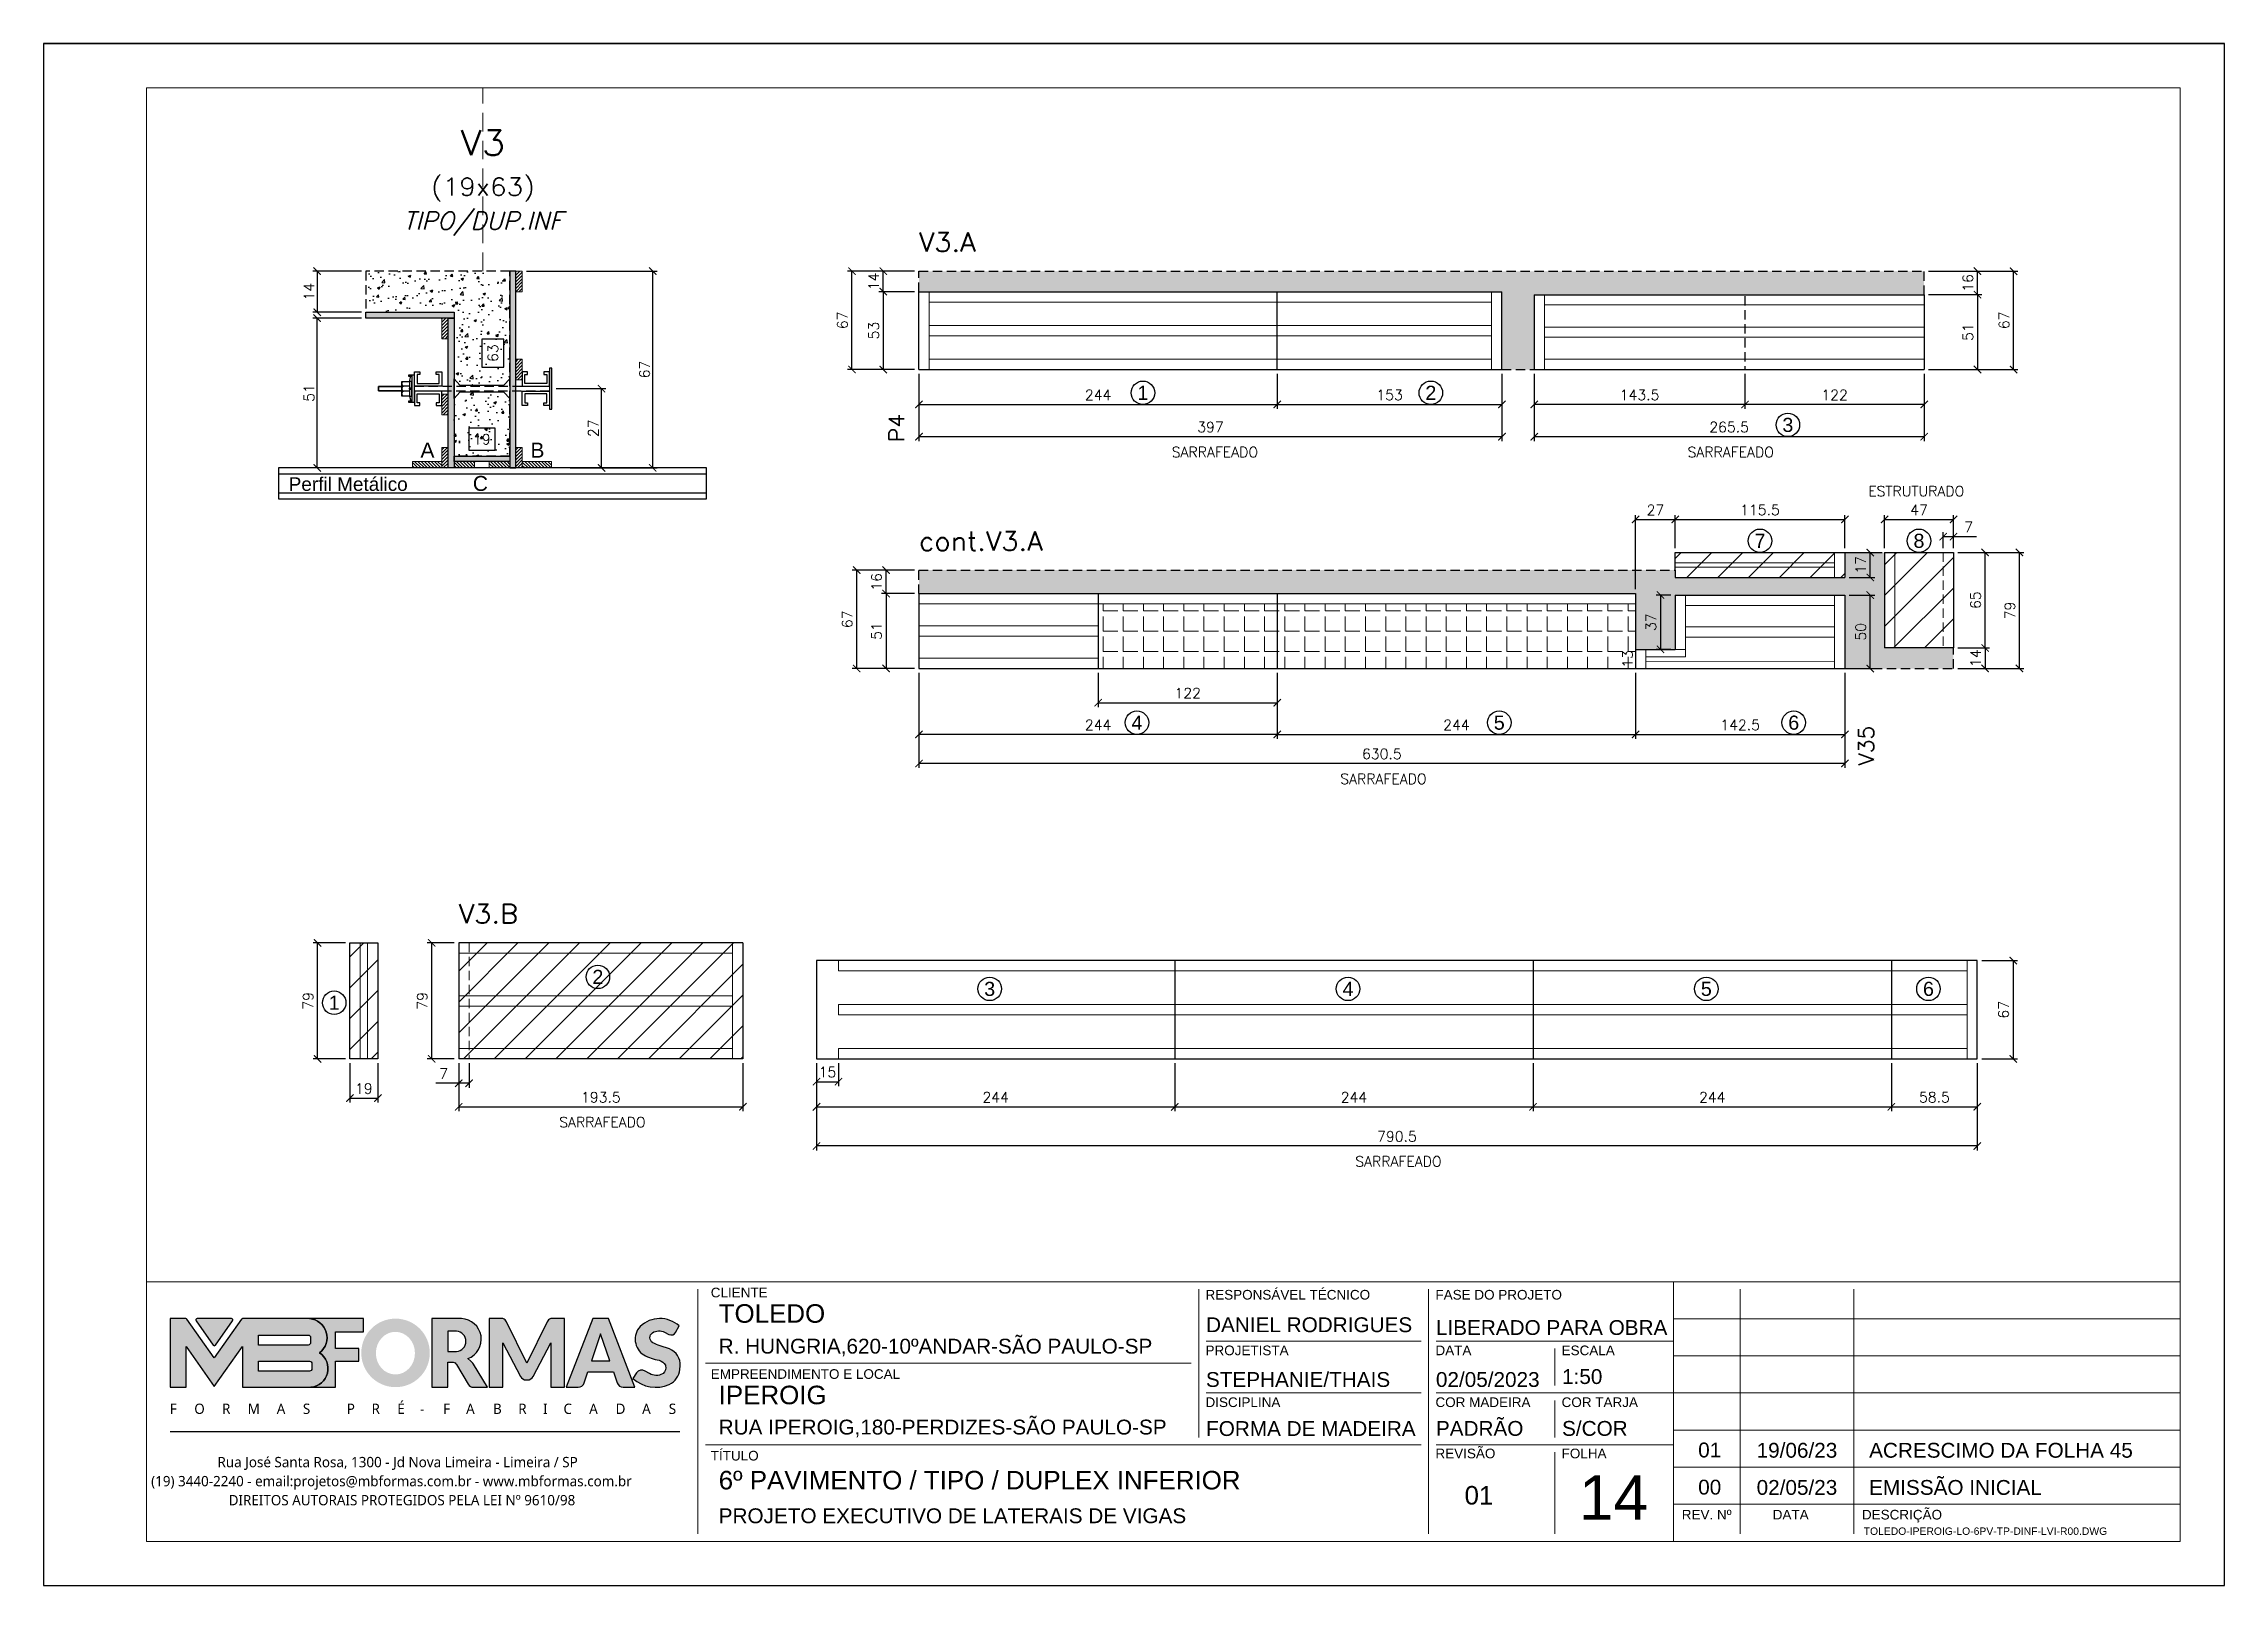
# Model space of a CAD drawing. Extents: x -23436 to 4767, y -4638 to 9755.
# Drawn here: x -17506 to -16021, y 5232 to 6282 of the extents above; entities that cross this region are included whole.
import ezdxf
from ezdxf.enums import TextEntityAlignment as Align

# ---------------------------------------------------------------- set-up
doc = ezdxf.new("R2010")
doc.units = 0
doc.header["$PDMODE"] = 2
doc.header["$PDSIZE"] = 10
doc.linetypes.add('CABLIN', pattern=[0.35, 0.25, -0.1])
doc.linetypes.add('HIDDEN', pattern=[9.525, 6.35, -3.175])
doc.layers.get('0').update_dxf_attribs({"lineweight": 13})
doc.layers.get('Defpoints').update_dxf_attribs({"lineweight": 13})
for name, color, linetype in [('Barra de Ancoragem', 20, 'Continuous'), ('Concreto', 250, 'HIDDEN'), ('Cota', 4, 'Continuous'), ('Cota Seção (2x)', 4, 'Continuous'), ('Hachura', 252, 'CABLIN'), ('MB Logo', 255, 'Continuous'), ('Painéis', 200, 'Continuous'), ('Perfil Metálico', 224, 'Continuous'), ('Reaproveitamento', 251, 'Continuous'), ('Romaneio', 10, 'Continuous'), ('Texto de Titulo', 7, 'Continuous'), ('Texto Qtd Sarr', 242, 'Continuous'), ('Tubo de PVC', 51, 'Continuous')]:
    doc.layers.add(name, color=color, linetype=linetype)
for name, color, linetype, lineweight in [('FOLHA MB', 7, 'Continuous', 13), ('Madeira', 100, 'Continuous', 13), ('N° Folha', 5, 'Continuous', 13), ('Sarr 2.2x7', 40, 'Continuous', 9), ('Texto Seção', 7, 'Continuous', 15)]:
    doc.layers.add(name, color=color, linetype=linetype, lineweight=lineweight)
doc.layers.add('Laje_Perimetro', color=7, linetype='Continuous', plot=False)
doc.styles.add('ARIAL', font='arial.ttf', dxfattribs={"oblique": 15, "height": 25})
doc.styles.add('MB_C01', font='arial.ttf', dxfattribs={"height": 1.3})
doc.styles.add('MB_C02', font='arial.ttf', dxfattribs={"height": 2})
doc.styles.add('MB_C03', font='arial.ttf', dxfattribs={"height": 2.5})
doc.styles.add('MB_C04', font='arial.ttf', dxfattribs={"height": 6})
doc.styles.add('MtXpl_Lucida_Sans_Un', font='l_10646.ttf')
doc.styles.add('REGUA-120', font='ROMANS.shx', dxfattribs={"height": 15})
doc.styles.add('ROMANS', font='romans.shx')
doc.dimstyles.new('Cota Paínel', dxfattribs={"dimtxt": 7, "dimasz": 5, "dimexe": 3, "dimexo": 3, "dimgap": 3, "dimtad": 1, "dimdec": 1, "dimzin": 12, "dimdsep": 46, "dimtxsty": 'ROMANS', "dimblk": 'ARCHTICK', "dimcen": 0, "dimclrd": 4, "dimclre": 4, "dimclrt": 1, "dimadec": 1, "dimazin": 3, "dimtfac": 1, "dimtdec": 1, "dimtmove": 0, "dimatfit": 3, "dimldrblk": 'OBLIQUE', "dimfxl": 1, "dimtolj": 1, "dimtzin": 12, "dimarcsym": 0})
doc.dimstyles.new('Cota Sarrafo Paínel', dxfattribs={"dimtxt": 7, "dimasz": 5, "dimexe": 1.25, "dimexo": 2.5, "dimgap": 2, "dimtad": 1, "dimdec": 1, "dimdsep": 46, "dimtxsty": 'ROMANS', "dimblk": 'OBLIQUE', "dimcen": 10, "dimdle": 1, "dimse1": 1, "dimse2": 1, "dimsd1": 1, "dimsd2": 1, "dimclrd": 256, "dimclre": 256, "dimclrt": 1, "dimadec": 0, "dimazin": 0, "dimtfac": 1, "dimtdec": 1, "dimtmove": 0, "dimatfit": 3, "dimldrblk": 'OBLIQUE', "dimfxl": 1, "dimlwd": -1, "dimlwe": -1, "dimarcsym": 0})
doc.dimstyles.new('Cota Seção (2x)', dxfattribs={"dimtxt": 7, "dimasz": 5, "dimexe": 3, "dimexo": 3, "dimgap": 2, "dimtad": 3, "dimdec": 1, "dimlfac": 0.5, "dimzin": 12, "dimdsep": 46, "dimtxsty": 'ROMANS', "dimblk": 'ARCHTICK', "dimcen": 0, "dimclrd": 4, "dimclre": 4, "dimclrt": 1, "dimadec": 1, "dimazin": 3, "dimtfac": 1, "dimtdec": 1, "dimtmove": 0, "dimatfit": 3, "dimldrblk": 'OBLIQUE', "dimfxl": 1, "dimtolj": 1, "dimtzin": 12, "dimarcsym": 0})
doc.dimstyles.new('Cota Seção interna', dxfattribs={"dimtxt": 7, "dimasz": 6, "dimexe": 0.18, "dimexo": 2, "dimgap": -4, "dimtad": 3, "dimdec": 1, "dimlfac": 0.5, "dimzin": 12, "dimdsep": 46, "dimtxsty": 'ROMANS', "dimblk": 'ARCHTICK', "dimcen": 0.09, "dimse1": 1, "dimse2": 1, "dimsd1": 1, "dimsd2": 1, "dimclrd": 180, "dimclre": 5, "dimclrt": 1, "dimadec": 0, "dimazin": 3, "dimtfac": 1, "dimtdec": 1, "dimtofl": 0, "dimtmove": 0, "dimatfit": 3, "dimldrblk": 'ARCHTICK', "dimfxl": 1, "dimtolj": 1, "dimtzin": 0, "dimarcsym": 0})
pattern_1 = [(225, (-25488.1304, -16787.3607), (1.12253202, -1.12253202), [])]
pattern_2 = [(0, (1585.02, -2.883), (0, 13.75), [10, -3.75]), (90, (1585.02, -2.883), (-13.75, 8e-16), [10, -3.75])]
pattern_3 = [(45, (1585.02, 62.675), (-10.48783, 10.48783), [])]
pattern_4 = [(45, (1654.23, -96.997), (-10.48783, 10.48783), [])]

msp = doc.modelspace()

# ---------------------------------------------------------------- texts
at = {"layer": 'N° Folha', "color": 5, "style": 'MB_C04'}
msp.add_text('14', height=30.306, dxfattribs=at).set_placement((-16460.91, 5277))
at = {"layer": 'Painéis', "color": 1, "char_height": 7, "attachment_point": 5, "style": 'ROMANS'}
for s, insert in [('\\A1;SARRAFEADO', (-16708.77, 6004.08)), ('\\A1;SARRAFEADO', (-16357.52, 6004.08)), ('\\A1;ESTRUTURADO', (-16231.16, 5977.45)), ('\\A1;SARRAFEADO', (-16594.02, 5781.46)), ('\\A1;SARRAFEADO', (-17125.87, 5547.72)), ('\\A1;SARRAFEADO', (-16583.77, 5520.98))]:
    msp.add_mtext(s, dxfattribs=dict(at, insert=insert))
at = {"layer": 'Romaneio', "color": 0, "style": 'ARIAL'}
for s, p in [('1', (-16757.79, 6044.46)), ('2', (-16561.74, 6044.46)), ('3', (-16318.62, 6022.6)), ('7', (-16337.59, 5943.66)), ('8', (-16229.34, 5943.66)), ('4', (-16761.87, 5819.81)), ('5', (-16515.13, 5819.81)), ('6', (-16314.62, 5819.81)), ('2', (-17128.96, 5646.67)), ('3', (-16862.13, 5638.51)), ('4', (-16618.13, 5638.51)), ('5', (-16374.13, 5638.51)), ('6', (-16222.88, 5638.51)), ('1', (-17308.5, 5629.06))]:
    msp.add_text(s, height=9.6, dxfattribs=at).set_placement(p, align=Align.MIDDLE_CENTER)
at = {"layer": 'Texto Seção', "style": 'REGUA-120', "width": 1.05}
for s, p in [('V3.A', (-16910.34, 6140.58)), ('cont.V3.A', (-16910.34, 5936.99)), ('V3.B', (-17223.69, 5683.15))]:
    msp.add_text(s, height=13, dxfattribs=at).set_placement(p)
for s, p in [('P4', (-16920.31, 6010.86)), ('V35', (-16260.06, 5790.54))]:
    msp.add_text(s, height=10.4, rotation=90, dxfattribs=at).set_placement(p)
at = {"layer": 'Texto Seção', "color": 0, "linetype": 'Continuous', "style": 'ARIAL'}
for s, p in [('A', (-17245, 6005.39)), ('B', (-17170.1, 6005.39)), ('C', (-17208.95, 5982.72))]:
    msp.add_text(s, height=10.22, dxfattribs=at).set_placement(p, align=Align.MIDDLE_CENTER)
at = {"layer": 'Texto Seção', "style": 'ARIAL'}
msp.add_text('Perfil Metálico', height=9.24, dxfattribs=at).set_placement((-17298.97, 5982.28), align=Align.MIDDLE_CENTER)

# ---------------------------------------------------------------- blocks, each defined once
blk = doc.blocks.new('MB-NOVO')
at = {"layer": 'MB Logo', "linetype": 'Continuous'}
h = blk.add_hatch(color=256, dxfattribs=at)
h.dxf.hatch_style = 1
h.set_gradient(color1=(242, 132, 69), color2=(247, 180, 141), rotation=90, tint=1)
h.paths.add_polyline_path([(-18529.6, 10980.8), (-18475.7, 10980.8, 0.706757), (-18468.7, 11008, 0.681802), (-18476.7, 11034.9), (-18529.4, 11034.9, 0.243712), (-18530.2, 11034.5), (-18551.7, 11003.9), (-18573.3, 11034.5, 0.243712), (-18574.1, 11034.9), (-18586.5, 11034.9), (-18586.5, 10980.8), (-18573.9, 10980.8), (-18573.9, 11012.9), (-18551.7, 10981.5), (-18529.6, 11012.9)])
h.paths.add_polyline_path([(-18516.8, 11014.1), (-18516.8, 11022), (-18477.8, 11022, -0.414214), (-18475.8, 11020), (-18475.8, 11016.1, -0.414214), (-18477.8, 11014.1)], flags=16)
h.paths.add_polyline_path([(-18516.8, 11001.4), (-18476.8, 11001.4, -0.414214), (-18474.8, 10999.4), (-18474.8, 10995.5, -0.414214), (-18476.8, 10993.5), (-18516.8, 10993.5)], flags=16)
at = {"layer": 'MB Logo', "true_color": 0x262626}
h = blk.add_hatch(color=250, dxfattribs=at)
h.dxf.hatch_style = 1
h.paths.add_polyline_path([(-18537.3, 11033.3, 0.60809), (-18538.1, 11034.9), (-18565.3, 11034.9, 0.60809), (-18566.1, 11033.3), (-18552.5, 11014, 0.518202), (-18550.9, 11014)])
h = blk.add_hatch(color=250, dxfattribs=at)
h.dxf.hatch_style = 1
h.paths.add_polyline_path([(-18456.2, 11011.3), (-18456.2, 11024.6), (-18434.2, 11024.6), (-18434.2, 11034.9), (-18476.7, 11034.9, -0.681802), (-18468.7, 11008, -0.706757), (-18475.7, 10980.8), (-18456.2, 10980.8), (-18456.2, 11001.4), (-18437.8, 11001.4), (-18437.8, 11011.3)])
h = blk.add_hatch(color=250, dxfattribs=at)
h.dxf.hatch_style = 1
h.paths.add_polyline_path([(-18435.9, 11007.9, 1), (-18381.9, 11007.9, 1)])
edge = h.paths.add_edge_path(flags=16)
edge.add_ellipse((-18409, 11007.7), major_axis=(0, 16.8), ratio=0.916255, start_angle=0, end_angle=360)
h = blk.add_hatch(color=250, dxfattribs=at)
h.dxf.hatch_style = 1
h.paths.add_polyline_path([(-18357, 11034.9), (-18380.2, 11034.9), (-18380.2, 10980.8), (-18367.6, 10980.8), (-18367.6, 11000.7), (-18363.4, 11000.7, -0.195765), (-18360.9, 10998.9), (-18351.8, 10983.2, 0.261385), (-18347.5, 10980.8), (-18336.4, 10980.8), (-18347.5, 10999, 0.082429), (-18349.6, 11001.5), (-18351.9, 11003.4, 0.81838)])
h.paths.add_polyline_path([(-18360.8, 11009), (-18367.6, 11009), (-18367.6, 11025), (-18360.8, 11025, -0.92578)], flags=16)
h = blk.add_hatch(color=250, dxfattribs=at)
h.dxf.hatch_style = 1
h.paths.add_polyline_path([(-18286.6, 11015.9), (-18286.6, 10980.8), (-18275.8, 10980.8), (-18275.8, 11034.9), (-18286.6, 11034.9, 0.216647), (-18289.4, 11032.4), (-18305.5, 10999.8), (-18321.6, 11032.7, 0.199908), (-18324.3, 11034.9), (-18335.2, 11034.9), (-18335.2, 10980.8), (-18324.3, 10980.8), (-18324.3, 11015.9), (-18310.4, 10989.3, 0.279644), (-18306, 10986.6, 0.340986), (-18300.5, 10989.3)])
h = blk.add_hatch(color=250, dxfattribs=at)
h.dxf.hatch_style = 1
h.paths.add_polyline_path([(-18274.4, 10980.8), (-18265, 10980.8, 0.322517), (-18260.2, 10984.3), (-18257.3, 10993), (-18237.2, 10993), (-18234.3, 10984.3, 0.322517), (-18229.5, 10980.8), (-18220.3, 10980.8), (-18241.2, 11034.9), (-18253.4, 11034.9)])
h.paths.add_polyline_path([(-18254.4, 11001.6), (-18247.3, 11023), (-18240.1, 11001.6)], flags=16)
h = blk.add_hatch(color=250, dxfattribs=at)
h.dxf.hatch_style = 1
h.paths.add_polyline_path([(-18206, 11024, -0.247671), (-18196.9, 11024.3), (-18193.5, 11022.5, 0.40799), (-18188.2, 11024.1), (-18185.4, 11029.1, 0.392837), (-18216.2, 11028.7, 0.467779), (-18213.3, 11006.3, 0.077523), (-18201.2, 11002.1, -0.214206), (-18196.1, 10997.9, -0.284295), (-18198.2, 10991.4, -0.26924), (-18208.8, 10991.6), (-18212.2, 10993.6, 0.407727), (-18219, 10992.1), (-18221.8, 10987.7, 0.296878), (-18193.2, 10983.1, 0.272251), (-18184.9, 10995.3), (-18184.6, 10997.9, 0.348906), (-18193.7, 11011.2), (-18200.4, 11013.5, -0.045018), (-18205.8, 11015.7, -0.618284)])
at = {"layer": 'MB Logo', "linetype": 'Continuous'}
blk.add_line((-18586.5, 10945.9), (-18184.8, 10945.9), dxfattribs=at)
at = {"layer": 'MB Logo', "color": 23, "linetype": 'Continuous', "true_color": 0xf28445}
for points in [[(-18573.3, 11034.5, 0.243712), (-18574.1, 11034.9), (-18586.5, 11034.9), (-18586.5, 10980.8), (-18573.9, 10980.8), (-18573.9, 11012.9), (-18551.7, 10981.5), (-18529.6, 11012.9), (-18529.6, 10980.8), (-18475.7, 10980.8, 0.706757), (-18468.7, 11008, 0.681802), (-18476.7, 11034.9), (-18529.4, 11034.9, 0.243712), (-18530.2, 11034.5), (-18551.7, 11003.9)], [(-18516.8, 11022), (-18477.8, 11022, -0.414214), (-18475.8, 11020), (-18475.8, 11016.1, -0.414214), (-18477.8, 11014.1), (-18516.8, 11014.1)], [(-18516.8, 11001.4), (-18476.8, 11001.4, -0.414214), (-18474.8, 10999.4), (-18474.8, 10995.5, -0.414214), (-18476.8, 10993.5), (-18516.8, 10993.5)]]:
    blk.add_lwpolyline(points, format="xyb", close=True, dxfattribs=at)
at = {"layer": 'MB Logo', "color": 250, "true_color": 0x262626}
for points in [[(-18537.3, 11033.3, 0.60809), (-18538.1, 11034.9), (-18565.3, 11034.9, 0.60809), (-18566.1, 11033.3), (-18552.5, 11014, 0.518202), (-18550.9, 11014)], [(-18437.8, 11011.3), (-18456.2, 11011.3), (-18456.2, 11024.6), (-18434.2, 11024.6), (-18434.2, 11034.9), (-18476.7, 11034.9, -0.681802), (-18468.7, 11008, -0.706757), (-18475.7, 10980.8), (-18456.2, 10980.8), (-18456.2, 11001.4), (-18437.8, 11001.4)], [(-18347.5, 10980.8), (-18336.4, 10980.8), (-18347.5, 10999, 0.082429), (-18349.6, 11001.5), (-18351.9, 11003.4, 0.81838), (-18357, 11034.9), (-18380.2, 11034.9), (-18380.2, 10980.8), (-18367.6, 10980.8), (-18367.6, 11000.7), (-18363.4, 11000.7, -0.209789), (-18360.8, 10998.7), (-18351.8, 10983.2, 0.261385)], [(-18286.6, 11015.9), (-18286.6, 10980.8), (-18275.8, 10980.8), (-18275.8, 11034.9), (-18286.6, 11034.9, 0.216647), (-18289.4, 11032.4), (-18305.5, 10999.8), (-18321.5, 11032.4, 0.216647), (-18324.3, 11034.9), (-18335.2, 11034.9), (-18335.2, 10980.8), (-18324.3, 10980.8), (-18324.3, 11015.9), (-18310.4, 10989.3, 0.279644), (-18306, 10986.6), (-18304.9, 10986.6, 0.279644), (-18300.5, 10989.3)], [(-18265, 10980.8, 0.322517), (-18260.2, 10984.3), (-18257.3, 10993), (-18237.2, 10993), (-18234.3, 10984.3, 0.322517), (-18229.5, 10980.8), (-18220.3, 10980.8), (-18241.2, 11034.9), (-18253.4, 11034.9), (-18274.4, 10980.8)], [(-18206.2, 11015.9, -0.549626), (-18206.4, 11023.8, -0.258723), (-18196.9, 11024.3), (-18193.5, 11022.5, 0.40799), (-18188.2, 11024.1), (-18185.4, 11029.1, 0.392837), (-18216.2, 11028.7, 0.467779), (-18213.3, 11006.3, 0.077523), (-18201.2, 11002.1, -0.203897), (-18196.3, 10998.2), (-18196.1, 10997.8, -0.267611), (-18198, 10991.6), (-18198.5, 10991.3, -0.261145), (-18208.8, 10991.6), (-18212.2, 10993.6, 0.407727), (-18219, 10992.1), (-18221.8, 10987.7, 0.296878), (-18193.2, 10983.1, 0.265963), (-18184.9, 10994.9), (-18184.7, 10997.6, 0.340466), (-18193.1, 11011), (-18200.4, 11013.5, -0.049298)], [(-18367.6, 11009), (-18360.8, 11009, 0.92578), (-18360.8, 11025), (-18367.6, 11025)]]:
    blk.add_lwpolyline(points, format="xyb", close=True, dxfattribs=at)
blk.add_lwpolyline([(-18247.3, 11023), (-18254.4, 11001.6), (-18240.1, 11001.6)], close=True, dxfattribs=at)
at = {"layer": 'MB Logo', "color": 250, "true_color": 0x262626, "style": 'MtXpl_Lucida_Sans_Un'}
for s, height, p in [('F', 8.12, (-18586.8, 10959.8)), ('O', 8.12, (-18567.5, 10959.8)), ('R', 8.12, (-18545.6, 10959.8)), ('M', 8.12, (-18525.4, 10959.8)), ('A', 8.12, (-18502.5, 10959.8)), ('S', 8.12, (-18481.9, 10959.8)), ('P', 8.12, (-18447.3, 10959.8)), ('R', 8.12, (-18427.8, 10959.8)), ('É', 8.12, (-18407.5, 10959.8)), ('-', 8.12, (-18389.6, 10959.8)), ('F', 8.12, (-18371.4, 10959.8)), ('A', 8.12, (-18353.3, 10959.8)), ('B', 8.12, (-18332.1, 10959.8)), ('R', 8.12, (-18312.2, 10959.8)), ('I', 8.12, (-18292.7, 10959.8)), ('C', 8.12, (-18276.6, 10959.8)), ('A', 8.12, (-18256.3, 10959.8)), ('D', 8.12, (-18235.5, 10959.8)), ('A', 8.12, (-18214.6, 10959.8)), ('S', 8.12, (-18193.6, 10959.8)), ('DIREITOS AUTORAIS PROTEGIDOS PELA LEI Nº 9610/98', 8.122, (-18540.4, 10887.8))]:
    blk.add_text(s, height=height, dxfattribs=at).set_placement(p)
at = {"layer": 'MB Logo', "style": 'MtXpl_Lucida_Sans_Un'}
for s, p in [('Rua José Santa Rosa, 1300 - Jd Nova Limeira - Limeira / SP', (-18549.2, 10917.8)), ('(19) 3440-2240 - email:projetos@mbformas.com.br - www.mbformas.com.br', (-18601.5, 10902.8))]:
    blk.add_text(s, height=8.122, dxfattribs=at).set_placement(p)
blk = doc.blocks.new('A$C169d8357')
at = {"layer": 'FOLHA MB', "color": 1}
for p, q in [((1109.8, 356.7), (70, 356.7)), ((1109.8, 356.7), (1109.8, 179.9)), ((1455, 356.7), (1109.8, 356.7)), ((445.6, 351.7), (445.6, 185)), ((786.6, 351.7), (786.6, 250.7)), ((943.1, 351.7), (943.1, 185)), ((1155.3, 185), (1155.3, 351.7)), ((1232.6, 351.7), (1232.6, 185)), ((1455, 331.5), (1109.8, 331.5)), ((938.1, 316.3), (791.6, 316.3)), ((1109.8, 316.3), (948.2, 316.3)), ((781.5, 301.2), (450.7, 301.2)), ((1029, 311.3), (1029, 286)), ((1455, 306.2), (1109.8, 306.2)), ((938.1, 281), (791.6, 281)), ((1109.8, 281), (948.2, 281)), ((1029, 275.9), (1029, 250.7)), ((1455, 281), (1109.8, 281)), ((1455, 255.7), (1109.8, 255.7)), ((938.1, 245.6), (450.7, 245.6)), ((1109.8, 245.6), (948.2, 245.6)), ((1029, 240.6), (1029, 185)), ((1455, 230.4), (1109.8, 230.4)), ((1455, 205.2), (1109.8, 205.2))]:
    blk.add_line(p, q, dxfattribs=at)
for points in [[(0, 1199.9), (0, 149.9), (1485, 149.9), (1485, 1199.9)], [(70, 1169.9), (70, 179.9), (1455, 179.9), (1455, 1169.9)]]:
    blk.add_lwpolyline(points, close=True, dxfattribs=at)
at = {"layer": 'MB Logo', "xscale": 0.8642040370897565, "yscale": 0.8642040370897565, "zscale": 0.8642040370897565}
blk.add_blockref('MB-NOVO', (16148.7, -9204.8), dxfattribs=at)
at = {"layer": 'FOLHA MB', "color": 6}
for s, height, style, p in [('CLIENTE', 6.57, 'MB_C01', (454.3, 346.1)), ('RESPONSÁVEL TÉCNICO', 6.566, 'MB_C01', (791.2, 344.6)), ('FASE DO PROJETO', 6.566, 'MB_C01', (947.8, 344.6)), ('R. HUNGRIA,620-10ºANDAR-SÃO PAULO-SP', 10.102, 'MB_C02', (459.7, 307.8)), ('PROJETISTA', 6.57, 'MB_C01', (791.2, 306.7)), ('DATA', 6.57, 'MB_C01', (947.8, 306.7)), ('ESCALA', 6.57, 'MB_C01', (1033.7, 306.7)), ('EMPREENDIMENTO E LOCAL', 6.566, 'MB_C01', (454.3, 290.6)), ('DISCIPLINA', 6.57, 'MB_C01', (791.2, 271.4)), ('COR MADEIRA', 6.566, 'MB_C01', (947.8, 271.4)), ('COR TARJA', 6.57, 'MB_C01', (1033.7, 271.4)), ('RUA IPEROIG,180-PERDIZES-SÃO PAULO-SP', 10.102, 'MB_C02', (459.7, 252.7)), ('TÍTULO', 6.57, 'MB_C01', (454.3, 235)), ('REVISÃO', 6.57, 'MB_C01', (947.8, 236.5)), ('FOLHA', 6.57, 'MB_C01', (1033.7, 236.5)), ('PROJETO EXECUTIVO DE LATERAIS DE VIGAS', 10.102, 'MB_C02', (459.7, 192.3))]:
    blk.add_text(s, height=height, dxfattribs=dict(at, style=style)).set_placement(p)
at = {"layer": 'FOLHA MB', "color": 5}
for s, height, style, p in [('TOLEDO', 12.63, 'MB_C03', (459.7, 328.8)), ('DANIEL RODRIGUES', 10.102, 'MB_C02', (791.6, 322.4)), ('LIBERADO PARA OBRA', 10.102, 'MB_C02', (948.1, 320.5)), ('1:50', 10.1, 'MB_C02', (1034, 287.1)), ('IPEROIG', 12.63, 'MB_C03', (459.7, 273.3)), ('STEPHANIE/THAIS', 10.102, 'MB_C02', (791.5, 285.1)), ('02/05/2023', 10.1, 'MB_C02', (948.1, 285.1)), ('FORMA DE MADEIRA', 10.102, 'MB_C02', (791.6, 251.7)), ('PADRÃO', 10.1, 'MB_C02', (948.1, 251.8)), ('S/COR', 10.1, 'MB_C02', (1034, 251.8)), ('01', 10.1, 'MB_C02', (1126.7, 237.1)), ('19/06/23', 10.1, 'MB_C02', (1166.5, 236.9)), ('ACRESCIMO DA FOLHA 45', 10.102, 'MB_C02', (1243.1, 236.9)), ('6º PAVIMENTO / TIPO / DUPLEX INFERIOR', 12.628, 'MB_C03', (459.7, 215.3)), ('EMISSÃO INICIAL', 10.102, 'MB_C02', (1243.1, 211.6)), ('01', 12.63, 'MB_C03', (967.6, 205)), ('00', 10.1, 'MB_C02', (1126.7, 211.8)), ('02/05/23', 10.1, 'MB_C02', (1166.5, 211.6))]:
    blk.add_text(s, height=height, dxfattribs=dict(at, style=style)).set_placement(p)
at = {"layer": 'FOLHA MB', "color": 6, "style": 'MB_C01'}
for s, p in [('REV. Nº', (1132.5, 198.1)), ('DATA', (1189.7, 198.1)), ('DESCRIÇÃO', (1265.5, 198.1))]:
    blk.add_text(s, height=6.57, dxfattribs=at).set_placement(p, align=Align.MIDDLE_CENTER)
at = {"layer": 'FOLHA MB', "insert": (1239.4, 189.4), "char_height": 5.051, "width": 210.818, "attachment_point": 1, "style": 'MB_C04'}
blk.add_mtext('TOLEDO-IPEROIG-LO-6PV-TP-DINF-LVI-R00.DWG', dxfattribs=at)
blk = doc.blocks.new('_ArchTick')
at = {"color": 0, "linetype": 'ByBlock', "const_width": 0.15}
blk.add_lwpolyline([(-0.5, -0.5), (0.5, 0.5)], dxfattribs=at)
blk = doc.blocks.new('*D198')
at = {"layer": 'Cota', "color": 4, "lineweight": -2, "transparency": 16777216}
for p, q in [((-17289.9, 6095.3), (-17323.1, 6095.3)), ((-17320.1, 5993.3), (-17320.1, 6095.3)), ((-17258.3, 5993.3), (-17323.1, 5993.3))]:
    blk.add_line(p, q, dxfattribs=at)
at = {"layer": 'Defpoints', "color": 0, "transparency": 16777216}
for p in [(-17320.1, 6095.3), (-17286.9, 6095.3), (-17255.3, 5993.3)]:
    blk.add_point(p, dxfattribs=at)
at = {"layer": 'Cota', "color": 4, "lineweight": -2, "transparency": 16777216, "xscale": 5, "yscale": 5, "zscale": 5}
for p, rotation in [((-17320.1, 6095.3), 90), ((-17320.1, 5993.3), 270)]:
    blk.add_blockref('_ArchTick', p, dxfattribs=dict(at, rotation=rotation))
at = {"layer": 'Cota', "color": 1, "transparency": 16777216, "insert": (-17325.6, 6044.3), "char_height": 7, "attachment_point": 5, "rotation": 90, "style": 'ROMANS'}
blk.add_mtext('\\A1;51', dxfattribs=at)
blk = doc.blocks.new('_OBLIQUE')
at = {"color": 0, "linetype": 'ByBlock', "lineweight": -2}
for p, q in [((0, 0), (-1, 0)), ((-0.5, -0.5), (0.5, 0.5))]:
    blk.add_line(p, q, dxfattribs=at)
blk = doc.blocks.new('DSADSAD')
at = {"layer": 'Barra de Ancoragem'}
for p, q in [((-12991, 7698.4), (-13009.2, 7698.4)), ((-13005.1, 7696.9), (-13008.6, 7697.6)), ((-12995.1, 7696.9), (-12991.5, 7697.6))]:
    blk.add_line(p, q, dxfattribs=at)
at = {"layer": 'Barra de Ancoragem', "flags": 128}
for points in [[(-13009.2, 7700.2), (-12991, 7700.2), (-12991, 7698.4), (-13009.2, 7698.4)], [(-13008.6, 7698.4), (-13008.6, 7696), (-13009.2, 7696), (-13009.2, 7698.4)], [(-12995.1, 7698.4), (-12995.1, 7696.9), (-13005.1, 7696.9), (-13005.1, 7698.4)], [(-12991, 7698.4), (-12991, 7696), (-12991.5, 7696), (-12991.5, 7698.4)]]:
    blk.add_lwpolyline(points, close=True, dxfattribs=at)
for points in [[(-13005.1, 7696.9), (-13005.1, 7691.6), (-12995.1, 7691.6), (-12995.1, 7696.9)], [(-13000.4, 7696.9), (-13000.4, 7698.4), (-12999.8, 7698.4), (-12999.8, 7696.9), (-13000.4, 7696.9), (-12999.8, 7696.9)]]:
    blk.add_lwpolyline(points, dxfattribs=at)
for points in [[(-13001.9, 7696.9), (-13001.9, 7692.8, 0.666667), (-12998.3, 7692.8, 0.666667)], [(-12998.3, 7696.9), (-12998.3, 7692.8, 0.729796), (-12995.1, 7692.8, 0.729796)]]:
    blk.add_lwpolyline(points, format="xyb", dxfattribs=at)
at = {"layer": 'Barra de Ancoragem'}
blk.add_arc((-13003.5, 7693.3), 1.7, 197.7564, 342.2436, dxfattribs=at)
blk = doc.blocks.new('*D199')
at = {"layer": 'Cota', "color": 4, "lineweight": -2, "transparency": 16777216}
for p, q in [((-17157.4, 6047.3), (-17123.5, 6047.3)), ((-17126.5, 5993.3), (-17126.5, 6047.3)), ((-17147.9, 5993.3), (-17123.5, 5993.3))]:
    blk.add_line(p, q, dxfattribs=at)
at = {"layer": 'Defpoints', "color": 0, "transparency": 16777216}
for p in [(-17160.4, 6047.3), (-17126.5, 6047.3), (-17150.9, 5993.3)]:
    blk.add_point(p, dxfattribs=at)
at = {"layer": 'Cota', "color": 4, "lineweight": -2, "transparency": 16777216, "xscale": 5, "yscale": 5, "zscale": 5}
for p, rotation in [((-17126.5, 6047.3), 90), ((-17126.5, 5993.3), 270)]:
    blk.add_blockref('_ArchTick', p, dxfattribs=dict(at, rotation=rotation))
at = {"layer": 'Cota', "color": 1, "transparency": 16777216, "insert": (-17132, 6020.3), "char_height": 7, "attachment_point": 5, "rotation": 90, "style": 'ROMANS'}
blk.add_mtext('\\A1;27', dxfattribs=at)
blk = doc.blocks.new('*D200')
at = {"layer": 'Cota Seção (2x)', "color": 180, "lineweight": -2, "transparency": 16777216}
for p, q in [((-17198.9, 6020.3), (-17216.9, 6020.3)), ((-17216.9, 6020.3), (-17216.9, 6005.3)), ((-17198.9, 6005.3), (-17198.9, 6020.3)), ((-17216.9, 6005.3), (-17198.9, 6005.3))]:
    blk.add_line(p, q, dxfattribs=at)
at = {"layer": 'Defpoints', "color": 0, "transparency": 16777216}
for p in [(-17226.9, 6001.3), (-17226.9, 6001.3), (-17188.9, 6001.3)]:
    blk.add_point(p, dxfattribs=at)
at = {"layer": 'Cota Seção (2x)', "color": 1, "transparency": 16777216, "insert": (-17207.9, 6012.8), "char_height": 7, "attachment_point": 5, "style": 'ROMANS'}
blk.add_mtext('\\A1;19', dxfattribs=at)
blk = doc.blocks.new('*D201')
at = {"layer": 'Cota', "color": 4, "lineweight": -2, "transparency": 16777216}
for p, q in [((-17289.9, 6127.3), (-17323.1, 6127.3)), ((-17320.1, 6127.3), (-17320.1, 6099.3)), ((-17289.9, 6099.3), (-17323.1, 6099.3))]:
    blk.add_line(p, q, dxfattribs=at)
at = {"layer": 'Defpoints', "color": 0, "transparency": 16777216}
for p in [(-17286.9, 6127.3), (-17320.1, 6099.3), (-17286.9, 6099.3)]:
    blk.add_point(p, dxfattribs=at)
at = {"layer": 'Cota', "color": 4, "lineweight": -2, "transparency": 16777216, "xscale": 5, "yscale": 5, "zscale": 5}
for p, rotation in [((-17320.1, 6127.3), 90), ((-17320.1, 6099.3), 270)]:
    blk.add_blockref('_ArchTick', p, dxfattribs=dict(at, rotation=rotation))
at = {"layer": 'Cota', "color": 1, "transparency": 16777216, "insert": (-17325.6, 6113.3), "char_height": 7, "attachment_point": 5, "rotation": 90, "style": 'ROMANS'}
blk.add_mtext('\\A1;14', dxfattribs=at)
blk = doc.blocks.new('*D202')
at = {"layer": 'Cota', "color": 4, "lineweight": -2, "transparency": 16777216}
for p, q in [((-17177.5, 6127.3), (-17088.6, 6127.3)), ((-17091.6, 5993.3), (-17091.6, 6127.3)), ((-17147.9, 5993.3), (-17088.6, 5993.3))]:
    blk.add_line(p, q, dxfattribs=at)
at = {"layer": 'Defpoints', "color": 0, "transparency": 16777216}
for p in [(-17180.5, 6127.3), (-17091.6, 6127.3), (-17150.9, 5993.3)]:
    blk.add_point(p, dxfattribs=at)
at = {"layer": 'Cota', "color": 4, "lineweight": -2, "transparency": 16777216, "xscale": 5, "yscale": 5, "zscale": 5}
for p, rotation in [((-17091.6, 6127.3), 90), ((-17091.6, 5993.3), 270)]:
    blk.add_blockref('_ArchTick', p, dxfattribs=dict(at, rotation=rotation))
at = {"layer": 'Cota', "color": 1, "transparency": 16777216, "insert": (-17097.1, 6060.3), "char_height": 7, "attachment_point": 5, "rotation": 90, "style": 'ROMANS'}
blk.add_mtext('\\A1;67', dxfattribs=at)
blk = doc.blocks.new('*D203')
at = {"layer": 'Cota Seção (2x)', "color": 180, "lineweight": -2, "transparency": 16777216}
for p, q in [((-17192.9, 6081), (-17207.9, 6081)), ((-17207.9, 6081), (-17207.9, 6062)), ((-17192.9, 6062), (-17192.9, 6081)), ((-17207.9, 6062), (-17192.9, 6062))]:
    blk.add_line(p, q, dxfattribs=at)
at = {"layer": 'Defpoints', "color": 0, "transparency": 16777216}
for p in [(-17188.9, 6127.3), (-17188.9, 6127.3), (-17188.9, 6001.3)]:
    blk.add_point(p, dxfattribs=at)
at = {"layer": 'Cota Seção (2x)', "color": 1, "transparency": 16777216, "insert": (-17200.4, 6071.5), "char_height": 7, "attachment_point": 5, "rotation": 90, "style": 'ROMANS'}
blk.add_mtext('\\A1;63', dxfattribs=at)
blk = doc.blocks.new('titulo1')
at = {"layer": 'Defpoints', "color": 252, "linetype": 'HIDDEN', "ltscale": 2}
blk.add_line((0, 0), (0, 125), dxfattribs=at)
at = {"layer": 'Defpoints', "style": 'ROMANS', "oblique": 15}
blk.add_attdef('FOLHA', text='', height=10, dxfattribs=at).set_placement((0, 15.6), align=Align.MIDDLE_CENTER)
at = {"layer": 'Texto Qtd Sarr', "color": 3, "style": 'ROMANS', "oblique": 15}
for tag, height, p in [('TITULO', 17, (0, 71.4)), ('SEÇÃO', 12, (0, 41.5))]:
    blk.add_attdef(tag, text='', height=height, dxfattribs=at).set_placement(p, align=Align.MIDDLE_CENTER)
blk = doc.blocks.new('*D204')
at = {"layer": 'Cota', "color": 4, "lineweight": -2, "transparency": 16777216}
for p, q in [((-16347.8, 6057.3), (-16347.8, 6033.5)), ((-16225.8, 6057.3), (-16225.8, 6033.5)), ((-16225.8, 6036.5), (-16347.8, 6036.5))]:
    blk.add_line(p, q, dxfattribs=at)
at = {"layer": 'Defpoints', "color": 0, "transparency": 16777216}
for p in [(-16347.8, 6060.3), (-16225.8, 6060.3), (-16347.8, 6036.5)]:
    blk.add_point(p, dxfattribs=at)
at = {"layer": 'Cota', "color": 4, "lineweight": -2, "transparency": 16777216, "xscale": 5, "yscale": 5, "zscale": 5, "rotation": 180}
blk.add_blockref('_ArchTick', (-16347.8, 6036.5), dxfattribs=at)
at = {"layer": 'Cota', "color": 4, "lineweight": -2, "transparency": 16777216, "xscale": 5, "yscale": 5, "zscale": 5}
blk.add_blockref('_ArchTick', (-16225.8, 6036.5), dxfattribs=at)
at = {"layer": 'Cota', "color": 1, "transparency": 16777216, "insert": (-16286.8, 6043), "char_height": 7, "attachment_point": 5, "style": 'ROMANS'}
blk.add_mtext('\\A1;122', dxfattribs=at)
blk = doc.blocks.new('*D205')
at = {"layer": 'Cota', "color": 4, "lineweight": -2, "transparency": 16777216}
for p, q in [((-16491.3, 6057.3), (-16491.3, 6033.5)), ((-16347.8, 6057.3), (-16347.8, 6033.5)), ((-16347.8, 6036.5), (-16491.3, 6036.5))]:
    blk.add_line(p, q, dxfattribs=at)
at = {"layer": 'Defpoints', "color": 0, "transparency": 16777216}
for p in [(-16491.3, 6060.3), (-16347.8, 6060.3), (-16491.3, 6036.5)]:
    blk.add_point(p, dxfattribs=at)
at = {"layer": 'Cota', "color": 4, "lineweight": -2, "transparency": 16777216, "xscale": 5, "yscale": 5, "zscale": 5, "rotation": 180}
blk.add_blockref('_ArchTick', (-16491.3, 6036.5), dxfattribs=at)
at = {"layer": 'Cota', "color": 4, "lineweight": -2, "transparency": 16777216, "xscale": 5, "yscale": 5, "zscale": 5}
blk.add_blockref('_ArchTick', (-16347.8, 6036.5), dxfattribs=at)
at = {"layer": 'Cota', "color": 1, "transparency": 16777216, "insert": (-16419.6, 6043), "char_height": 7, "attachment_point": 5, "style": 'ROMANS'}
blk.add_mtext('\\A1;143.5', dxfattribs=at)
blk = doc.blocks.new('*D207')
at = {"layer": 'Cota', "color": 4, "lineweight": -2, "transparency": 16777216}
for p, q in [((-16788.3, 5853.7), (-16788.3, 5830.4)), ((-16666.3, 5853.7), (-16666.3, 5830.4)), ((-16788.3, 5833.4), (-16666.3, 5833.4))]:
    blk.add_line(p, q, dxfattribs=at)
at = {"layer": 'Defpoints', "color": 0, "transparency": 16777216}
for p in [(-16788.3, 5856.7), (-16666.3, 5856.7), (-16666.3, 5833.4)]:
    blk.add_point(p, dxfattribs=at)
at = {"layer": 'Cota', "color": 4, "lineweight": -2, "transparency": 16777216, "xscale": 5, "yscale": 5, "zscale": 5, "rotation": 180}
blk.add_blockref('_ArchTick', (-16788.3, 5833.4), dxfattribs=at)
at = {"layer": 'Cota', "color": 4, "lineweight": -2, "transparency": 16777216, "xscale": 5, "yscale": 5, "zscale": 5}
blk.add_blockref('_ArchTick', (-16666.3, 5833.4), dxfattribs=at)
at = {"layer": 'Cota', "color": 1, "transparency": 16777216, "insert": (-16727.3, 5839.9), "char_height": 7, "attachment_point": 5, "style": 'ROMANS'}
blk.add_mtext('\\A1;122', dxfattribs=at)
blk = doc.blocks.new('*D208')
at = {"layer": 'Cota', "color": 4, "lineweight": -2, "transparency": 16777216}
for p, q in [((-16666.3, 5853.7), (-16666.3, 5808.8)), ((-16422.3, 5853.7), (-16422.3, 5808.8)), ((-16666.3, 5811.8), (-16422.3, 5811.8))]:
    blk.add_line(p, q, dxfattribs=at)
at = {"layer": 'Defpoints', "color": 0, "transparency": 16777216}
for p in [(-16666.3, 5856.7), (-16422.3, 5856.7), (-16422.3, 5811.8)]:
    blk.add_point(p, dxfattribs=at)
at = {"layer": 'Cota', "color": 4, "lineweight": -2, "transparency": 16777216, "xscale": 5, "yscale": 5, "zscale": 5, "rotation": 180}
blk.add_blockref('_ArchTick', (-16666.3, 5811.8), dxfattribs=at)
at = {"layer": 'Cota', "color": 4, "lineweight": -2, "transparency": 16777216, "xscale": 5, "yscale": 5, "zscale": 5}
blk.add_blockref('_ArchTick', (-16422.3, 5811.8), dxfattribs=at)
at = {"layer": 'Cota', "color": 1, "transparency": 16777216, "insert": (-16544.3, 5818.3), "char_height": 7, "attachment_point": 5, "style": 'ROMANS'}
blk.add_mtext('\\A1;244', dxfattribs=at)
blk = doc.blocks.new('*D206')
at = {"layer": 'Cota', "color": 4, "lineweight": -2, "transparency": 16777216}
for p, q in [((-16910.3, 5853.7), (-16910.3, 5808.8)), ((-16666.3, 5853.7), (-16666.3, 5808.8)), ((-16666.3, 5811.8), (-16910.3, 5811.8))]:
    blk.add_line(p, q, dxfattribs=at)
at = {"layer": 'Defpoints', "color": 0, "transparency": 16777216}
for p in [(-16910.3, 5856.7), (-16666.3, 5856.7), (-16910.3, 5811.8)]:
    blk.add_point(p, dxfattribs=at)
at = {"layer": 'Cota', "color": 4, "lineweight": -2, "transparency": 16777216, "xscale": 5, "yscale": 5, "zscale": 5, "rotation": 180}
blk.add_blockref('_ArchTick', (-16910.3, 5811.8), dxfattribs=at)
at = {"layer": 'Cota', "color": 4, "lineweight": -2, "transparency": 16777216, "xscale": 5, "yscale": 5, "zscale": 5}
blk.add_blockref('_ArchTick', (-16666.3, 5811.8), dxfattribs=at)
at = {"layer": 'Cota', "color": 1, "transparency": 16777216, "insert": (-16788.3, 5818.3), "char_height": 7, "attachment_point": 5, "style": 'ROMANS'}
blk.add_mtext('\\A1;244', dxfattribs=at)
blk = doc.blocks.new('*D209')
at = {"layer": 'Cota', "color": 4, "lineweight": -2, "transparency": 16777216}
for p, q in [((-16910.3, 6057.3), (-16910.3, 6033.5)), ((-16666.3, 6057.3), (-16666.3, 6033.5)), ((-16910.3, 6036.5), (-16666.3, 6036.5))]:
    blk.add_line(p, q, dxfattribs=at)
at = {"layer": 'Defpoints', "color": 0, "transparency": 16777216}
for p in [(-16910.3, 6060.3), (-16666.3, 6060.3), (-16666.3, 6036.5)]:
    blk.add_point(p, dxfattribs=at)
at = {"layer": 'Cota', "color": 4, "lineweight": -2, "transparency": 16777216, "xscale": 5, "yscale": 5, "zscale": 5, "rotation": 180}
blk.add_blockref('_ArchTick', (-16910.3, 6036.5), dxfattribs=at)
at = {"layer": 'Cota', "color": 4, "lineweight": -2, "transparency": 16777216, "xscale": 5, "yscale": 5, "zscale": 5}
blk.add_blockref('_ArchTick', (-16666.3, 6036.5), dxfattribs=at)
at = {"layer": 'Cota', "color": 1, "transparency": 16777216, "insert": (-16788.3, 6043), "char_height": 7, "attachment_point": 5, "style": 'ROMANS'}
blk.add_mtext('\\A1;244', dxfattribs=at)
blk = doc.blocks.new('*D210')
at = {"layer": 'Cota', "color": 4, "lineweight": -2, "transparency": 16777216}
for p, q in [((-16666.3, 6057.3), (-16666.3, 6033.5)), ((-16513.3, 6057.3), (-16513.3, 6033.5)), ((-16666.3, 6036.5), (-16513.3, 6036.5))]:
    blk.add_line(p, q, dxfattribs=at)
at = {"layer": 'Defpoints', "color": 0, "transparency": 16777216}
for p in [(-16666.3, 6060.3), (-16513.3, 6060.3), (-16513.3, 6036.5)]:
    blk.add_point(p, dxfattribs=at)
at = {"layer": 'Cota', "color": 4, "lineweight": -2, "transparency": 16777216, "xscale": 5, "yscale": 5, "zscale": 5, "rotation": 180}
blk.add_blockref('_ArchTick', (-16666.3, 6036.5), dxfattribs=at)
at = {"layer": 'Cota', "color": 4, "lineweight": -2, "transparency": 16777216, "xscale": 5, "yscale": 5, "zscale": 5}
blk.add_blockref('_ArchTick', (-16513.3, 6036.5), dxfattribs=at)
at = {"layer": 'Cota', "color": 1, "transparency": 16777216, "insert": (-16589.8, 6043), "char_height": 7, "attachment_point": 5, "style": 'ROMANS'}
blk.add_mtext('\\A1;153', dxfattribs=at)
blk = doc.blocks.new('*D211')
at = {"layer": 'Cota', "color": 4, "lineweight": -2, "transparency": 16777216}
for p, q in [((-16910.3, 6057.3), (-16910.3, 6011.6)), ((-16513.3, 6057.3), (-16513.3, 6011.6)), ((-16910.3, 6014.6), (-16513.3, 6014.6))]:
    blk.add_line(p, q, dxfattribs=at)
at = {"layer": 'Defpoints', "color": 0, "transparency": 16777216}
for p in [(-16910.3, 6060.3), (-16513.3, 6060.3), (-16513.3, 6014.6)]:
    blk.add_point(p, dxfattribs=at)
at = {"layer": 'Cota', "color": 4, "lineweight": -2, "transparency": 16777216, "xscale": 5, "yscale": 5, "zscale": 5, "rotation": 180}
blk.add_blockref('_ArchTick', (-16910.3, 6014.6), dxfattribs=at)
at = {"layer": 'Cota', "color": 4, "lineweight": -2, "transparency": 16777216, "xscale": 5, "yscale": 5, "zscale": 5}
blk.add_blockref('_ArchTick', (-16513.3, 6014.6), dxfattribs=at)
at = {"layer": 'Cota', "color": 1, "transparency": 16777216, "insert": (-16711.8, 6021.1), "char_height": 7, "attachment_point": 5, "style": 'ROMANS'}
blk.add_mtext('\\A1;397', dxfattribs=at)
blk = doc.blocks.new('*D212')
at = {"layer": 'Cota', "color": 4, "lineweight": -2, "transparency": 16777216}
for p, q in [((-16491.3, 6057.3), (-16491.3, 6011.6)), ((-16225.8, 6057.3), (-16225.8, 6011.6)), ((-16491.3, 6014.6), (-16225.8, 6014.6))]:
    blk.add_line(p, q, dxfattribs=at)
at = {"layer": 'Defpoints', "color": 0, "transparency": 16777216}
for p in [(-16491.3, 6060.3), (-16225.8, 6060.3), (-16225.8, 6014.6)]:
    blk.add_point(p, dxfattribs=at)
at = {"layer": 'Cota', "color": 4, "lineweight": -2, "transparency": 16777216, "xscale": 5, "yscale": 5, "zscale": 5, "rotation": 180}
blk.add_blockref('_ArchTick', (-16491.3, 6014.6), dxfattribs=at)
at = {"layer": 'Cota', "color": 4, "lineweight": -2, "transparency": 16777216, "xscale": 5, "yscale": 5, "zscale": 5}
blk.add_blockref('_ArchTick', (-16225.8, 6014.6), dxfattribs=at)
at = {"layer": 'Cota', "color": 1, "transparency": 16777216, "insert": (-16358.6, 6021.1), "char_height": 7, "attachment_point": 5, "style": 'ROMANS'}
blk.add_mtext('\\A1;265.5', dxfattribs=at)
blk = doc.blocks.new('*D213')
at = {"layer": 'Cota', "color": 4, "lineweight": -2, "transparency": 16777216}
for p, q in [((-16222.8, 6111.3), (-16186.5, 6111.3)), ((-16189.5, 6111.3), (-16189.5, 6060.3)), ((-16222.8, 6060.3), (-16186.5, 6060.3))]:
    blk.add_line(p, q, dxfattribs=at)
at = {"layer": 'Defpoints', "color": 0, "transparency": 16777216}
for p in [(-16225.8, 6111.3), (-16225.8, 6060.3), (-16189.5, 6060.3)]:
    blk.add_point(p, dxfattribs=at)
at = {"layer": 'Cota', "color": 4, "lineweight": -2, "transparency": 16777216, "xscale": 5, "yscale": 5, "zscale": 5}
for p, rotation in [((-16189.5, 6111.3), 90), ((-16189.5, 6060.3), 270)]:
    blk.add_blockref('_ArchTick', p, dxfattribs=dict(at, rotation=rotation))
at = {"layer": 'Cota', "color": 1, "transparency": 16777216, "insert": (-16196, 6085.8), "char_height": 7, "attachment_point": 5, "rotation": 90, "style": 'ROMANS'}
blk.add_mtext('\\A1;51', dxfattribs=at)
blk = doc.blocks.new('*D214')
at = {"layer": 'Cota', "color": 4, "lineweight": -2, "transparency": 16777216}
for p, q in [((-16222.8, 6127.3), (-16186.5, 6127.3)), ((-16189.5, 6111.3), (-16189.5, 6127.3)), ((-16222.8, 6111.3), (-16186.5, 6111.3))]:
    blk.add_line(p, q, dxfattribs=at)
at = {"layer": 'Defpoints', "color": 0, "transparency": 16777216}
for p in [(-16225.8, 6127.3), (-16189.5, 6127.3), (-16225.8, 6111.3)]:
    blk.add_point(p, dxfattribs=at)
at = {"layer": 'Cota', "color": 4, "lineweight": -2, "transparency": 16777216, "xscale": 5, "yscale": 5, "zscale": 5}
for p, rotation in [((-16189.5, 6127.3), 90), ((-16189.5, 6111.3), 270)]:
    blk.add_blockref('_ArchTick', p, dxfattribs=dict(at, rotation=rotation))
at = {"layer": 'Cota', "color": 1, "transparency": 16777216, "insert": (-16196, 6119.3), "char_height": 7, "attachment_point": 5, "rotation": 90, "style": 'ROMANS'}
blk.add_mtext('\\A1;16', dxfattribs=at)
blk = doc.blocks.new('*D215')
at = {"layer": 'Cota', "color": 4, "lineweight": -2, "transparency": 16777216}
for p, q in [((-16222.8, 6127.3), (-16161.9, 6127.3)), ((-16164.9, 6060.3), (-16164.9, 6127.3)), ((-16222.8, 6060.3), (-16161.9, 6060.3))]:
    blk.add_line(p, q, dxfattribs=at)
at = {"layer": 'Defpoints', "color": 0, "transparency": 16777216}
for p in [(-16225.8, 6127.3), (-16164.9, 6127.3), (-16225.8, 6060.3)]:
    blk.add_point(p, dxfattribs=at)
at = {"layer": 'Cota', "color": 4, "lineweight": -2, "transparency": 16777216, "xscale": 5, "yscale": 5, "zscale": 5}
for p, rotation in [((-16164.9, 6127.3), 90), ((-16164.9, 6060.3), 270)]:
    blk.add_blockref('_ArchTick', p, dxfattribs=dict(at, rotation=rotation))
at = {"layer": 'Cota', "color": 1, "transparency": 16777216, "insert": (-16171.4, 6093.8), "char_height": 7, "attachment_point": 5, "rotation": 90, "style": 'ROMANS'}
blk.add_mtext('\\A1;67', dxfattribs=at)
blk = doc.blocks.new('*D216')
at = {"layer": 'Cota', "color": 4, "lineweight": -2, "transparency": 16777216}
for p, q in [((-16422.3, 5853.7), (-16422.3, 5808.8)), ((-16279.8, 5853.7), (-16279.8, 5808.8)), ((-16422.3, 5811.8), (-16279.8, 5811.8))]:
    blk.add_line(p, q, dxfattribs=at)
at = {"layer": 'Defpoints', "color": 0, "transparency": 16777216}
for p in [(-16422.3, 5856.7), (-16279.8, 5856.7), (-16279.8, 5811.8)]:
    blk.add_point(p, dxfattribs=at)
at = {"layer": 'Cota', "color": 4, "lineweight": -2, "transparency": 16777216, "xscale": 5, "yscale": 5, "zscale": 5, "rotation": 180}
blk.add_blockref('_ArchTick', (-16422.3, 5811.8), dxfattribs=at)
at = {"layer": 'Cota', "color": 4, "lineweight": -2, "transparency": 16777216, "xscale": 5, "yscale": 5, "zscale": 5}
blk.add_blockref('_ArchTick', (-16279.8, 5811.8), dxfattribs=at)
at = {"layer": 'Cota', "color": 1, "transparency": 16777216, "insert": (-16351.1, 5818.3), "char_height": 7, "attachment_point": 5, "style": 'ROMANS'}
blk.add_mtext('\\A1;142.5', dxfattribs=at)
blk = doc.blocks.new('*D217')
at = {"layer": 'Cota', "color": 4, "lineweight": -2, "transparency": 16777216}
for p, q in [((-16422.3, 5910.7), (-16422.3, 5961.2)), ((-16422.3, 5958.2), (-16395.3, 5958.2)), ((-16395.3, 5938.7), (-16395.3, 5961.2))]:
    blk.add_line(p, q, dxfattribs=at)
at = {"layer": 'Defpoints', "color": 0, "transparency": 16777216}
for p in [(-16395.3, 5958.2), (-16395.3, 5935.7), (-16422.3, 5907.7)]:
    blk.add_point(p, dxfattribs=at)
at = {"layer": 'Cota', "color": 4, "lineweight": -2, "transparency": 16777216, "xscale": 5, "yscale": 5, "zscale": 5, "rotation": 180}
blk.add_blockref('_ArchTick', (-16422.3, 5958.2), dxfattribs=at)
at = {"layer": 'Cota', "color": 4, "lineweight": -2, "transparency": 16777216, "xscale": 5, "yscale": 5, "zscale": 5}
blk.add_blockref('_ArchTick', (-16395.3, 5958.2), dxfattribs=at)
at = {"layer": 'Cota', "color": 1, "transparency": 16777216, "insert": (-16408.8, 5964.7), "char_height": 7, "attachment_point": 5, "style": 'ROMANS'}
blk.add_mtext('\\A1;27', dxfattribs=at)
blk = doc.blocks.new('*D218')
at = {"layer": 'Cota', "color": 4, "lineweight": -2, "transparency": 16777216}
for p, q in [((-16395.3, 5938.7), (-16395.3, 5961.2)), ((-16395.3, 5958.2), (-16279.8, 5958.2)), ((-16279.8, 5938.7), (-16279.8, 5961.2))]:
    blk.add_line(p, q, dxfattribs=at)
at = {"layer": 'Defpoints', "color": 0, "transparency": 16777216}
for p in [(-16279.8, 5958.2), (-16395.3, 5935.7), (-16279.8, 5935.7)]:
    blk.add_point(p, dxfattribs=at)
at = {"layer": 'Cota', "color": 4, "lineweight": -2, "transparency": 16777216, "xscale": 5, "yscale": 5, "zscale": 5, "rotation": 180}
blk.add_blockref('_ArchTick', (-16395.3, 5958.2), dxfattribs=at)
at = {"layer": 'Cota', "color": 4, "lineweight": -2, "transparency": 16777216, "xscale": 5, "yscale": 5, "zscale": 5}
blk.add_blockref('_ArchTick', (-16279.8, 5958.2), dxfattribs=at)
at = {"layer": 'Cota', "color": 1, "transparency": 16777216, "insert": (-16337.6, 5964.7), "char_height": 7, "attachment_point": 5, "style": 'ROMANS'}
blk.add_mtext('\\A1;115.5', dxfattribs=at)
blk = doc.blocks.new('*D219')
at = {"layer": 'Cota', "color": 4, "lineweight": -2, "transparency": 16777216}
for p, q in [((-16202.8, 5935.7), (-16181.3, 5935.7)), ((-16184.3, 5870.7), (-16184.3, 5935.7)), ((-16202.8, 5870.7), (-16181.3, 5870.7))]:
    blk.add_line(p, q, dxfattribs=at)
at = {"layer": 'Defpoints', "color": 0, "transparency": 16777216}
for p in [(-16205.8, 5935.7), (-16184.3, 5935.7), (-16205.8, 5870.7)]:
    blk.add_point(p, dxfattribs=at)
at = {"layer": 'Cota', "color": 4, "lineweight": -2, "transparency": 16777216, "xscale": 5, "yscale": 5, "zscale": 5}
for p, rotation in [((-16184.3, 5935.7), 90), ((-16184.3, 5870.7), 270)]:
    blk.add_blockref('_ArchTick', p, dxfattribs=dict(at, rotation=rotation))
at = {"layer": 'Cota', "color": 1, "transparency": 16777216, "insert": (-16190.8, 5903.2), "char_height": 7, "attachment_point": 5, "rotation": 90, "style": 'ROMANS'}
blk.add_mtext('\\A1;65', dxfattribs=at)
blk = doc.blocks.new('*D220')
at = {"layer": 'Cota', "color": 4, "lineweight": -2, "transparency": 16777216}
for p, q in [((-16202.8, 5870.7), (-16181.3, 5870.7)), ((-16184.3, 5870.7), (-16184.3, 5856.7)), ((-16202.8, 5856.7), (-16181.3, 5856.7))]:
    blk.add_line(p, q, dxfattribs=at)
at = {"layer": 'Defpoints', "color": 0, "transparency": 16777216}
for p in [(-16205.8, 5870.7), (-16205.8, 5856.7), (-16184.3, 5856.7)]:
    blk.add_point(p, dxfattribs=at)
at = {"layer": 'Cota', "color": 4, "lineweight": -2, "transparency": 16777216, "xscale": 5, "yscale": 5, "zscale": 5}
for p, rotation in [((-16184.3, 5870.7), 90), ((-16184.3, 5856.7), 270)]:
    blk.add_blockref('_ArchTick', p, dxfattribs=dict(at, rotation=rotation))
at = {"layer": 'Cota', "color": 1, "transparency": 16777216, "insert": (-16190.8, 5863.7), "char_height": 7, "attachment_point": 5, "rotation": 90, "style": 'ROMANS'}
blk.add_mtext('\\A1;14', dxfattribs=at)
blk = doc.blocks.new('*D221')
at = {"layer": 'Cota', "color": 4, "lineweight": -2, "transparency": 16777216}
for p, q in [((-16202.8, 5935.7), (-16157.9, 5935.7)), ((-16160.9, 5856.7), (-16160.9, 5935.7)), ((-16202.8, 5856.7), (-16157.9, 5856.7))]:
    blk.add_line(p, q, dxfattribs=at)
at = {"layer": 'Defpoints', "color": 0, "transparency": 16777216}
for p in [(-16205.8, 5935.7), (-16160.9, 5935.7), (-16205.8, 5856.7)]:
    blk.add_point(p, dxfattribs=at)
at = {"layer": 'Cota', "color": 4, "lineweight": -2, "transparency": 16777216, "xscale": 5, "yscale": 5, "zscale": 5}
for p, rotation in [((-16160.9, 5935.7), 90), ((-16160.9, 5856.7), 270)]:
    blk.add_blockref('_ArchTick', p, dxfattribs=dict(at, rotation=rotation))
at = {"layer": 'Cota', "color": 1, "transparency": 16777216, "insert": (-16167.4, 5896.2), "char_height": 7, "attachment_point": 5, "rotation": 90, "style": 'ROMANS'}
blk.add_mtext('\\A1;79', dxfattribs=at)
blk = doc.blocks.new('*D222')
at = {"layer": 'Cota', "color": 4, "lineweight": -2, "transparency": 16777216}
for p, q in [((-16913.3, 5907.7), (-16935.7, 5907.7)), ((-16932.7, 5907.7), (-16932.7, 5856.7)), ((-16913.3, 5856.7), (-16935.7, 5856.7))]:
    blk.add_line(p, q, dxfattribs=at)
at = {"layer": 'Defpoints', "color": 0, "transparency": 16777216}
for p in [(-16910.3, 5907.7), (-16932.7, 5856.7), (-16910.3, 5856.7)]:
    blk.add_point(p, dxfattribs=at)
at = {"layer": 'Cota', "color": 4, "lineweight": -2, "transparency": 16777216, "xscale": 5, "yscale": 5, "zscale": 5}
for p, rotation in [((-16932.7, 5907.7), 90), ((-16932.7, 5856.7), 270)]:
    blk.add_blockref('_ArchTick', p, dxfattribs=dict(at, rotation=rotation))
at = {"layer": 'Cota', "color": 1, "transparency": 16777216, "insert": (-16939.2, 5882.2), "char_height": 7, "attachment_point": 5, "rotation": 90, "style": 'ROMANS'}
blk.add_mtext('\\A1;51', dxfattribs=at)
blk = doc.blocks.new('*D223')
at = {"layer": 'Cota', "color": 4, "lineweight": -2, "transparency": 16777216}
for p, q in [((-16913.3, 5923.7), (-16935.7, 5923.7)), ((-16932.7, 5907.7), (-16932.7, 5923.7)), ((-16913.3, 5907.7), (-16935.7, 5907.7))]:
    blk.add_line(p, q, dxfattribs=at)
at = {"layer": 'Defpoints', "color": 0, "transparency": 16777216}
for p in [(-16932.7, 5923.7), (-16910.3, 5923.7), (-16910.3, 5907.7)]:
    blk.add_point(p, dxfattribs=at)
at = {"layer": 'Cota', "color": 4, "lineweight": -2, "transparency": 16777216, "xscale": 5, "yscale": 5, "zscale": 5}
for p, rotation in [((-16932.7, 5923.7), 90), ((-16932.7, 5907.7), 270)]:
    blk.add_blockref('_ArchTick', p, dxfattribs=dict(at, rotation=rotation))
at = {"layer": 'Cota', "color": 1, "transparency": 16777216, "insert": (-16939.2, 5915.7), "char_height": 7, "attachment_point": 5, "rotation": 90, "style": 'ROMANS'}
blk.add_mtext('\\A1;16', dxfattribs=at)
blk = doc.blocks.new('*D224')
at = {"layer": 'Cota', "color": 4, "lineweight": -2, "transparency": 16777216}
for p, q in [((-16913.3, 5923.7), (-16955.7, 5923.7)), ((-16952.7, 5856.7), (-16952.7, 5923.7)), ((-16913.3, 5856.7), (-16955.7, 5856.7))]:
    blk.add_line(p, q, dxfattribs=at)
at = {"layer": 'Defpoints', "color": 0, "transparency": 16777216}
for p in [(-16952.7, 5923.7), (-16910.3, 5923.7), (-16910.3, 5856.7)]:
    blk.add_point(p, dxfattribs=at)
at = {"layer": 'Cota', "color": 4, "lineweight": -2, "transparency": 16777216, "xscale": 5, "yscale": 5, "zscale": 5}
for p, rotation in [((-16952.7, 5923.7), 90), ((-16952.7, 5856.7), 270)]:
    blk.add_blockref('_ArchTick', p, dxfattribs=dict(at, rotation=rotation))
at = {"layer": 'Cota', "color": 1, "transparency": 16777216, "insert": (-16959.2, 5890.2), "char_height": 7, "attachment_point": 5, "rotation": 90, "style": 'ROMANS'}
blk.add_mtext('\\A1;67', dxfattribs=at)
blk = doc.blocks.new('*D225')
at = {"layer": 'Cota', "color": 4, "lineweight": -2, "transparency": 16777216}
for p, q in [((-16913.3, 6113.3), (-16937.6, 6113.3)), ((-16934.6, 6113.3), (-16934.6, 6060.3)), ((-16913.3, 6060.3), (-16937.6, 6060.3))]:
    blk.add_line(p, q, dxfattribs=at)
at = {"layer": 'Defpoints', "color": 0, "transparency": 16777216}
for p in [(-16910.3, 6113.3), (-16934.6, 6060.3), (-16910.3, 6060.3)]:
    blk.add_point(p, dxfattribs=at)
at = {"layer": 'Cota', "color": 4, "lineweight": -2, "transparency": 16777216, "xscale": 5, "yscale": 5, "zscale": 5}
for p, rotation in [((-16934.6, 6113.3), 90), ((-16934.6, 6060.3), 270)]:
    blk.add_blockref('_ArchTick', p, dxfattribs=dict(at, rotation=rotation))
at = {"layer": 'Cota', "color": 1, "transparency": 16777216, "insert": (-16941.1, 6086.8), "char_height": 7, "attachment_point": 5, "rotation": 90, "style": 'ROMANS'}
blk.add_mtext('\\A1;53', dxfattribs=at)
blk = doc.blocks.new('*D226')
at = {"layer": 'Cota', "color": 4, "lineweight": -2, "transparency": 16777216}
for p, q in [((-16913.3, 6127.3), (-16937.6, 6127.3)), ((-16934.6, 6113.3), (-16934.6, 6127.3)), ((-16913.3, 6113.3), (-16937.6, 6113.3))]:
    blk.add_line(p, q, dxfattribs=at)
at = {"layer": 'Defpoints', "color": 0, "transparency": 16777216}
for p in [(-16934.6, 6127.3), (-16910.3, 6127.3), (-16910.3, 6113.3)]:
    blk.add_point(p, dxfattribs=at)
at = {"layer": 'Cota', "color": 4, "lineweight": -2, "transparency": 16777216, "xscale": 5, "yscale": 5, "zscale": 5}
for p, rotation in [((-16934.6, 6127.3), 90), ((-16934.6, 6113.3), 270)]:
    blk.add_blockref('_ArchTick', p, dxfattribs=dict(at, rotation=rotation))
at = {"layer": 'Cota', "color": 1, "transparency": 16777216, "insert": (-16941.1, 6120.3), "char_height": 7, "attachment_point": 5, "rotation": 90, "style": 'ROMANS'}
blk.add_mtext('\\A1;14', dxfattribs=at)
blk = doc.blocks.new('*D227')
at = {"layer": 'Cota', "color": 4, "lineweight": -2, "transparency": 16777216}
for p, q in [((-16913.3, 6127.3), (-16958.9, 6127.3)), ((-16955.9, 6060.3), (-16955.9, 6127.3)), ((-16913.3, 6060.3), (-16958.9, 6060.3))]:
    blk.add_line(p, q, dxfattribs=at)
at = {"layer": 'Defpoints', "color": 0, "transparency": 16777216}
for p in [(-16955.9, 6127.3), (-16910.3, 6127.3), (-16910.3, 6060.3)]:
    blk.add_point(p, dxfattribs=at)
at = {"layer": 'Cota', "color": 4, "lineweight": -2, "transparency": 16777216, "xscale": 5, "yscale": 5, "zscale": 5}
for p, rotation in [((-16955.9, 6127.3), 90), ((-16955.9, 6060.3), 270)]:
    blk.add_blockref('_ArchTick', p, dxfattribs=dict(at, rotation=rotation))
at = {"layer": 'Cota', "color": 1, "transparency": 16777216, "insert": (-16962.4, 6093.8), "char_height": 7, "attachment_point": 5, "rotation": 90, "style": 'ROMANS'}
blk.add_mtext('\\A1;67', dxfattribs=at)
blk = doc.blocks.new('*D228')
at = {"layer": 'Defpoints', "color": 0, "transparency": 16777216}
for p in [(-16422.3, 5869.7), (-16422.3, 5869.7), (-16422.3, 5856.7)]:
    blk.add_point(p, dxfattribs=at)
at = {"layer": 'Cota', "color": 1, "transparency": 16777216, "insert": (-16427.8, 5863.2), "char_height": 7, "attachment_point": 5, "rotation": 90, "style": 'ROMANS'}
blk.add_mtext('13', dxfattribs=at)
blk = doc.blocks.new('*D229')
at = {"layer": 'Cota', "color": 4, "lineweight": -2, "transparency": 16777216}
for p, q in [((-16276.8, 5935.7), (-16259.5, 5935.7)), ((-16262.5, 5918.7), (-16262.5, 5935.7)), ((-16276.8, 5918.7), (-16259.5, 5918.7))]:
    blk.add_line(p, q, dxfattribs=at)
at = {"layer": 'Defpoints', "color": 0, "transparency": 16777216}
for p in [(-16279.8, 5935.7), (-16262.5, 5935.7), (-16279.8, 5918.7)]:
    blk.add_point(p, dxfattribs=at)
at = {"layer": 'Cota', "color": 4, "lineweight": -2, "transparency": 16777216, "xscale": 5, "yscale": 5, "zscale": 5}
for p, rotation in [((-16262.5, 5935.7), 90), ((-16262.5, 5918.7), 270)]:
    blk.add_blockref('_ArchTick', p, dxfattribs=dict(at, rotation=rotation))
at = {"layer": 'Cota', "color": 1, "transparency": 16777216, "insert": (-16269, 5927.2), "char_height": 7, "attachment_point": 5, "rotation": 90, "style": 'ROMANS'}
blk.add_mtext('\\A1;17', dxfattribs=at)
blk = doc.blocks.new('*D230')
at = {"layer": 'Cota', "color": 4, "lineweight": -2, "transparency": 16777216}
for p, q in [((-16276.8, 5906.7), (-16259.5, 5906.7)), ((-16262.5, 5856.7), (-16262.5, 5906.7)), ((-16276.8, 5856.7), (-16259.5, 5856.7))]:
    blk.add_line(p, q, dxfattribs=at)
at = {"layer": 'Defpoints', "color": 0, "transparency": 16777216}
for p in [(-16279.8, 5906.7), (-16262.5, 5906.7), (-16279.8, 5856.7)]:
    blk.add_point(p, dxfattribs=at)
at = {"layer": 'Cota', "color": 4, "lineweight": -2, "transparency": 16777216, "xscale": 5, "yscale": 5, "zscale": 5}
for p, rotation in [((-16262.5, 5906.7), 90), ((-16262.5, 5856.7), 270)]:
    blk.add_blockref('_ArchTick', p, dxfattribs=dict(at, rotation=rotation))
at = {"layer": 'Cota', "color": 1, "transparency": 16777216, "insert": (-16269, 5881.7), "char_height": 7, "attachment_point": 5, "rotation": 90, "style": 'ROMANS'}
blk.add_mtext('\\A1;50', dxfattribs=at)
blk = doc.blocks.new('*D231')
at = {"layer": 'Cota', "color": 4, "lineweight": -2, "transparency": 16777216}
for p, q in [((-16252.8, 5938.7), (-16252.8, 5961.2)), ((-16252.8, 5958.2), (-16205.8, 5958.2)), ((-16205.8, 5938.7), (-16205.8, 5961.2))]:
    blk.add_line(p, q, dxfattribs=at)
at = {"layer": 'Defpoints', "color": 0, "transparency": 16777216}
for p in [(-16205.8, 5958.2), (-16252.8, 5935.7), (-16205.8, 5935.7)]:
    blk.add_point(p, dxfattribs=at)
at = {"layer": 'Cota', "color": 4, "lineweight": -2, "transparency": 16777216, "xscale": 5, "yscale": 5, "zscale": 5, "rotation": 180}
blk.add_blockref('_ArchTick', (-16252.8, 5958.2), dxfattribs=at)
at = {"layer": 'Cota', "color": 4, "lineweight": -2, "transparency": 16777216, "xscale": 5, "yscale": 5, "zscale": 5}
blk.add_blockref('_ArchTick', (-16205.8, 5958.2), dxfattribs=at)
at = {"layer": 'Cota', "color": 1, "transparency": 16777216, "insert": (-16229.3, 5964.7), "char_height": 7, "attachment_point": 5, "style": 'ROMANS'}
blk.add_mtext('\\A1;47', dxfattribs=at)
blk = doc.blocks.new('*D232')
at = {"layer": 'Cota', "color": 4, "lineweight": -2, "transparency": 16777216}
for p, q in [((-16212.8, 5938.7), (-16212.8, 5949.5)), ((-16212.8, 5946.5), (-16205.8, 5946.5)), ((-16205.8, 5938.7), (-16205.8, 5949.5)), ((-16205.8, 5946.5), (-16190.2, 5946.5))]:
    blk.add_line(p, q, dxfattribs=at)
at = {"layer": 'Defpoints', "color": 0, "transparency": 16777216}
for p in [(-16205.8, 5946.5), (-16212.8, 5935.7), (-16205.8, 5935.7)]:
    blk.add_point(p, dxfattribs=at)
at = {"layer": 'Cota', "color": 4, "lineweight": -2, "transparency": 16777216, "xscale": 5, "yscale": 5, "zscale": 5, "rotation": 180}
blk.add_blockref('_ArchTick', (-16212.8, 5946.5), dxfattribs=at)
at = {"layer": 'Cota', "color": 4, "lineweight": -2, "transparency": 16777216, "xscale": 5, "yscale": 5, "zscale": 5}
blk.add_blockref('_ArchTick', (-16205.8, 5946.5), dxfattribs=at)
at = {"layer": 'Cota', "color": 1, "transparency": 16777216, "insert": (-16195.5, 5953), "char_height": 7, "attachment_point": 5, "style": 'ROMANS'}
blk.add_mtext('\\A1;7', dxfattribs=at)
blk = doc.blocks.new('*D233')
at = {"layer": 'Cota', "color": 4, "lineweight": -2, "transparency": 16777216}
for p, q in [((-16910.3, 5853.7), (-16910.3, 5789)), ((-16279.8, 5853.7), (-16279.8, 5789)), ((-16279.8, 5792), (-16910.3, 5792))]:
    blk.add_line(p, q, dxfattribs=at)
at = {"layer": 'Defpoints', "color": 0, "transparency": 16777216}
for p in [(-16910.3, 5856.7), (-16279.8, 5856.7), (-16910.3, 5792)]:
    blk.add_point(p, dxfattribs=at)
at = {"layer": 'Cota', "color": 4, "lineweight": -2, "transparency": 16777216, "xscale": 5, "yscale": 5, "zscale": 5, "rotation": 180}
blk.add_blockref('_ArchTick', (-16910.3, 5792), dxfattribs=at)
at = {"layer": 'Cota', "color": 4, "lineweight": -2, "transparency": 16777216, "xscale": 5, "yscale": 5, "zscale": 5}
blk.add_blockref('_ArchTick', (-16279.8, 5792), dxfattribs=at)
at = {"layer": 'Cota', "color": 1, "transparency": 16777216, "insert": (-16595.1, 5798.5), "char_height": 7, "attachment_point": 5, "style": 'ROMANS'}
blk.add_mtext('\\A1;630.5', dxfattribs=at)
blk = doc.blocks.new('*D234')
at = {"layer": 'Cota', "color": 4, "lineweight": -2, "transparency": 16777216}
for p, q in [((-16398.3, 5906.7), (-16408.3, 5906.7)), ((-16405.3, 5906.7), (-16405.3, 5869.7)), ((-16398.3, 5869.7), (-16408.3, 5869.7))]:
    blk.add_line(p, q, dxfattribs=at)
at = {"layer": 'Defpoints', "color": 0, "transparency": 16777216}
for p in [(-16395.3, 5906.7), (-16405.3, 5869.7), (-16395.3, 5869.7)]:
    blk.add_point(p, dxfattribs=at)
at = {"layer": 'Cota', "color": 4, "lineweight": -2, "transparency": 16777216, "xscale": 5, "yscale": 5, "zscale": 5}
for p, rotation in [((-16405.3, 5906.7), 90), ((-16405.3, 5869.7), 270)]:
    blk.add_blockref('_ArchTick', p, dxfattribs=dict(at, rotation=rotation))
at = {"layer": 'Cota', "color": 1, "transparency": 16777216, "insert": (-16411.8, 5888.2), "char_height": 7, "attachment_point": 5, "rotation": 90, "style": 'ROMANS'}
blk.add_mtext('\\A1;37', dxfattribs=at)
blk = doc.blocks.new('*D235')
at = {"layer": 'Cota', "color": 4, "lineweight": -2, "transparency": 16777216}
for p, q in [((-17300.8, 5669.8), (-17322.8, 5669.8)), ((-17319.8, 5590.8), (-17319.8, 5669.8)), ((-17300.8, 5590.8), (-17322.8, 5590.8))]:
    blk.add_line(p, q, dxfattribs=at)
at = {"layer": 'Defpoints', "color": 0, "transparency": 16777216}
for p in [(-17319.8, 5669.8), (-17297.8, 5669.8), (-17297.8, 5590.8)]:
    blk.add_point(p, dxfattribs=at)
at = {"layer": 'Cota', "color": 4, "lineweight": -2, "transparency": 16777216, "xscale": 5, "yscale": 5, "zscale": 5}
for p, rotation in [((-17319.8, 5669.8), 90), ((-17319.8, 5590.8), 270)]:
    blk.add_blockref('_ArchTick', p, dxfattribs=dict(at, rotation=rotation))
at = {"layer": 'Cota', "color": 1, "transparency": 16777216, "insert": (-17326.3, 5630.3), "char_height": 7, "attachment_point": 5, "rotation": 90, "style": 'ROMANS'}
blk.add_mtext('\\A1;79', dxfattribs=at)
blk = doc.blocks.new('*D236')
at = {"layer": 'Cota', "color": 4, "lineweight": -2, "transparency": 16777216}
for p, q in [((-17226.7, 5669.8), (-17245.1, 5669.8)), ((-17242.1, 5590.8), (-17242.1, 5669.8)), ((-17226.7, 5590.8), (-17245.1, 5590.8))]:
    blk.add_line(p, q, dxfattribs=at)
at = {"layer": 'Defpoints', "color": 0, "transparency": 16777216}
for p in [(-17242.1, 5669.8), (-17223.7, 5669.8), (-17223.7, 5590.8)]:
    blk.add_point(p, dxfattribs=at)
at = {"layer": 'Cota', "color": 4, "lineweight": -2, "transparency": 16777216, "xscale": 5, "yscale": 5, "zscale": 5}
for p, rotation in [((-17242.1, 5669.8), 90), ((-17242.1, 5590.8), 270)]:
    blk.add_blockref('_ArchTick', p, dxfattribs=dict(at, rotation=rotation))
at = {"layer": 'Cota', "color": 1, "transparency": 16777216, "insert": (-17248.6, 5630.3), "char_height": 7, "attachment_point": 5, "rotation": 90, "style": 'ROMANS'}
blk.add_mtext('\\A1;79', dxfattribs=at)
blk = doc.blocks.new('*D237')
at = {"layer": 'Cota', "color": 4, "lineweight": -2, "transparency": 16777216}
for p, q in [((-17297.8, 5587.8), (-17297.8, 5561.1)), ((-17278.8, 5587.8), (-17278.8, 5561.1)), ((-17297.8, 5564.1), (-17278.8, 5564.1))]:
    blk.add_line(p, q, dxfattribs=at)
at = {"layer": 'Defpoints', "color": 0, "transparency": 16777216}
for p in [(-17297.8, 5590.8), (-17278.8, 5590.8), (-17278.8, 5564.1)]:
    blk.add_point(p, dxfattribs=at)
at = {"layer": 'Cota', "color": 4, "lineweight": -2, "transparency": 16777216, "xscale": 5, "yscale": 5, "zscale": 5, "rotation": 180}
blk.add_blockref('_ArchTick', (-17297.8, 5564.1), dxfattribs=at)
at = {"layer": 'Cota', "color": 4, "lineweight": -2, "transparency": 16777216, "xscale": 5, "yscale": 5, "zscale": 5}
blk.add_blockref('_ArchTick', (-17278.8, 5564.1), dxfattribs=at)
at = {"layer": 'Cota', "color": 1, "transparency": 16777216, "insert": (-17288.3, 5570.6), "char_height": 7, "attachment_point": 5, "style": 'ROMANS'}
blk.add_mtext('\\A1;19', dxfattribs=at)
blk = doc.blocks.new('*D238')
at = {"layer": 'Cota', "color": 4, "lineweight": -2, "transparency": 16777216}
for p, q in [((-17223.7, 5587.8), (-17223.7, 5555.2)), ((-17030.2, 5587.8), (-17030.2, 5555.2)), ((-17223.7, 5558.2), (-17030.2, 5558.2))]:
    blk.add_line(p, q, dxfattribs=at)
at = {"layer": 'Defpoints', "color": 0, "transparency": 16777216}
for p in [(-17223.7, 5590.8), (-17030.2, 5590.8), (-17030.2, 5558.2)]:
    blk.add_point(p, dxfattribs=at)
at = {"layer": 'Cota', "color": 4, "lineweight": -2, "transparency": 16777216, "xscale": 5, "yscale": 5, "zscale": 5, "rotation": 180}
blk.add_blockref('_ArchTick', (-17223.7, 5558.2), dxfattribs=at)
at = {"layer": 'Cota', "color": 4, "lineweight": -2, "transparency": 16777216, "xscale": 5, "yscale": 5, "zscale": 5}
blk.add_blockref('_ArchTick', (-17030.2, 5558.2), dxfattribs=at)
at = {"layer": 'Cota', "color": 1, "transparency": 16777216, "insert": (-17126.9, 5564.7), "char_height": 7, "attachment_point": 5, "style": 'ROMANS'}
blk.add_mtext('\\A1;193.5', dxfattribs=at)
blk = doc.blocks.new('*D239')
at = {"layer": 'Cota', "color": 4, "lineweight": -2, "transparency": 16777216}
for p, q in [((-17223.7, 5587.8), (-17223.7, 5571.2)), ((-17216.7, 5587.8), (-17216.7, 5571.2)), ((-17223.7, 5574.2), (-17239.4, 5574.2)), ((-17216.7, 5574.2), (-17223.7, 5574.2))]:
    blk.add_line(p, q, dxfattribs=at)
at = {"layer": 'Defpoints', "color": 0, "transparency": 16777216}
for p in [(-17223.7, 5590.8), (-17216.7, 5590.8), (-17223.7, 5574.2)]:
    blk.add_point(p, dxfattribs=at)
at = {"layer": 'Cota', "color": 4, "lineweight": -2, "transparency": 16777216, "xscale": 5, "yscale": 5, "zscale": 5, "rotation": 180}
blk.add_blockref('_ArchTick', (-17223.7, 5574.2), dxfattribs=at)
at = {"layer": 'Cota', "color": 4, "lineweight": -2, "transparency": 16777216, "xscale": 5, "yscale": 5, "zscale": 5}
blk.add_blockref('_ArchTick', (-17216.7, 5574.2), dxfattribs=at)
at = {"layer": 'Cota', "color": 1, "transparency": 16777216, "insert": (-17234, 5580.7), "char_height": 7, "attachment_point": 5, "style": 'ROMANS'}
blk.add_mtext('\\A1;7', dxfattribs=at)
blk = doc.blocks.new('*D240')
at = {"layer": 'Cota', "color": 4, "lineweight": -2, "transparency": 16777216}
for p, q in [((-16980.1, 5587.8), (-16980.1, 5555.2)), ((-16736.1, 5587.8), (-16736.1, 5555.2)), ((-16980.1, 5558.2), (-16736.1, 5558.2))]:
    blk.add_line(p, q, dxfattribs=at)
at = {"layer": 'Defpoints', "color": 0, "transparency": 16777216}
for p in [(-16980.1, 5590.8), (-16736.1, 5590.8), (-16736.1, 5558.2)]:
    blk.add_point(p, dxfattribs=at)
at = {"layer": 'Cota', "color": 4, "lineweight": -2, "transparency": 16777216, "xscale": 5, "yscale": 5, "zscale": 5, "rotation": 180}
blk.add_blockref('_ArchTick', (-16980.1, 5558.2), dxfattribs=at)
at = {"layer": 'Cota', "color": 4, "lineweight": -2, "transparency": 16777216, "xscale": 5, "yscale": 5, "zscale": 5}
blk.add_blockref('_ArchTick', (-16736.1, 5558.2), dxfattribs=at)
at = {"layer": 'Cota', "color": 1, "transparency": 16777216, "insert": (-16858.1, 5564.7), "char_height": 7, "attachment_point": 5, "style": 'ROMANS'}
blk.add_mtext('\\A1;244', dxfattribs=at)
blk = doc.blocks.new('*D241')
at = {"layer": 'Cota', "color": 4, "lineweight": -2, "transparency": 16777216}
for p, q in [((-16736.1, 5587.8), (-16736.1, 5555.2)), ((-16492.1, 5587.8), (-16492.1, 5555.2)), ((-16736.1, 5558.2), (-16492.1, 5558.2))]:
    blk.add_line(p, q, dxfattribs=at)
at = {"layer": 'Defpoints', "color": 0, "transparency": 16777216}
for p in [(-16736.1, 5590.8), (-16492.1, 5590.8), (-16492.1, 5558.2)]:
    blk.add_point(p, dxfattribs=at)
at = {"layer": 'Cota', "color": 4, "lineweight": -2, "transparency": 16777216, "xscale": 5, "yscale": 5, "zscale": 5, "rotation": 180}
blk.add_blockref('_ArchTick', (-16736.1, 5558.2), dxfattribs=at)
at = {"layer": 'Cota', "color": 4, "lineweight": -2, "transparency": 16777216, "xscale": 5, "yscale": 5, "zscale": 5}
blk.add_blockref('_ArchTick', (-16492.1, 5558.2), dxfattribs=at)
at = {"layer": 'Cota', "color": 1, "transparency": 16777216, "insert": (-16614.1, 5564.7), "char_height": 7, "attachment_point": 5, "style": 'ROMANS'}
blk.add_mtext('\\A1;244', dxfattribs=at)
blk = doc.blocks.new('*D242')
at = {"layer": 'Cota', "color": 4, "lineweight": -2, "transparency": 16777216}
for p, q in [((-16492.1, 5587.8), (-16492.1, 5555.2)), ((-16248.1, 5587.8), (-16248.1, 5555.2)), ((-16492.1, 5558.2), (-16248.1, 5558.2))]:
    blk.add_line(p, q, dxfattribs=at)
at = {"layer": 'Defpoints', "color": 0, "transparency": 16777216}
for p in [(-16492.1, 5590.8), (-16248.1, 5590.8), (-16248.1, 5558.2)]:
    blk.add_point(p, dxfattribs=at)
at = {"layer": 'Cota', "color": 4, "lineweight": -2, "transparency": 16777216, "xscale": 5, "yscale": 5, "zscale": 5, "rotation": 180}
blk.add_blockref('_ArchTick', (-16492.1, 5558.2), dxfattribs=at)
at = {"layer": 'Cota', "color": 4, "lineweight": -2, "transparency": 16777216, "xscale": 5, "yscale": 5, "zscale": 5}
blk.add_blockref('_ArchTick', (-16248.1, 5558.2), dxfattribs=at)
at = {"layer": 'Cota', "color": 1, "transparency": 16777216, "insert": (-16370.1, 5564.7), "char_height": 7, "attachment_point": 5, "style": 'ROMANS'}
blk.add_mtext('\\A1;244', dxfattribs=at)
blk = doc.blocks.new('*D243')
at = {"layer": 'Cota', "color": 4, "lineweight": -2, "transparency": 16777216}
for p, q in [((-16248.1, 5587.8), (-16248.1, 5555.2)), ((-16189.6, 5587.8), (-16189.6, 5555.2)), ((-16248.1, 5558.2), (-16189.6, 5558.2))]:
    blk.add_line(p, q, dxfattribs=at)
at = {"layer": 'Defpoints', "color": 0, "transparency": 16777216}
for p in [(-16248.1, 5590.8), (-16189.6, 5590.8), (-16189.6, 5558.2)]:
    blk.add_point(p, dxfattribs=at)
at = {"layer": 'Cota', "color": 4, "lineweight": -2, "transparency": 16777216, "xscale": 5, "yscale": 5, "zscale": 5, "rotation": 180}
blk.add_blockref('_ArchTick', (-16248.1, 5558.2), dxfattribs=at)
at = {"layer": 'Cota', "color": 4, "lineweight": -2, "transparency": 16777216, "xscale": 5, "yscale": 5, "zscale": 5}
blk.add_blockref('_ArchTick', (-16189.6, 5558.2), dxfattribs=at)
at = {"layer": 'Cota', "color": 1, "transparency": 16777216, "insert": (-16218.8, 5564.7), "char_height": 7, "attachment_point": 5, "style": 'ROMANS'}
blk.add_mtext('\\A1;58.5', dxfattribs=at)
blk = doc.blocks.new('*D244')
at = {"layer": 'Cota', "color": 4, "lineweight": -2, "transparency": 16777216}
for p, q in [((-16980.1, 5587.8), (-16980.1, 5528.5)), ((-16189.6, 5587.8), (-16189.6, 5528.5)), ((-16189.6, 5531.5), (-16980.1, 5531.5))]:
    blk.add_line(p, q, dxfattribs=at)
at = {"layer": 'Defpoints', "color": 0, "transparency": 16777216}
for p in [(-16980.1, 5590.8), (-16189.6, 5590.8), (-16980.1, 5531.5)]:
    blk.add_point(p, dxfattribs=at)
at = {"layer": 'Cota', "color": 4, "lineweight": -2, "transparency": 16777216, "xscale": 5, "yscale": 5, "zscale": 5, "rotation": 180}
blk.add_blockref('_ArchTick', (-16980.1, 5531.5), dxfattribs=at)
at = {"layer": 'Cota', "color": 4, "lineweight": -2, "transparency": 16777216, "xscale": 5, "yscale": 5, "zscale": 5}
blk.add_blockref('_ArchTick', (-16189.6, 5531.5), dxfattribs=at)
at = {"layer": 'Cota', "color": 1, "transparency": 16777216, "insert": (-16584.8, 5538), "char_height": 7, "attachment_point": 5, "style": 'ROMANS'}
blk.add_mtext('\\A1;790.5', dxfattribs=at)
blk = doc.blocks.new('*D245')
at = {"layer": 'Cota', "color": 4, "lineweight": -2, "transparency": 16777216}
for p, q in [((-16980.1, 5587.8), (-16980.1, 5572.3)), ((-16965.1, 5587.8), (-16965.1, 5572.3)), ((-16980.1, 5575.3), (-16965.1, 5575.3))]:
    blk.add_line(p, q, dxfattribs=at)
at = {"layer": 'Defpoints', "color": 0, "transparency": 16777216}
for p in [(-16980.1, 5590.8), (-16965.1, 5590.8), (-16965.1, 5575.3)]:
    blk.add_point(p, dxfattribs=at)
at = {"layer": 'Cota', "color": 4, "lineweight": -2, "transparency": 16777216, "xscale": 5, "yscale": 5, "zscale": 5, "rotation": 180}
blk.add_blockref('_ArchTick', (-16980.1, 5575.3), dxfattribs=at)
at = {"layer": 'Cota', "color": 4, "lineweight": -2, "transparency": 16777216, "xscale": 5, "yscale": 5, "zscale": 5}
blk.add_blockref('_ArchTick', (-16965.1, 5575.3), dxfattribs=at)
at = {"layer": 'Cota', "color": 1, "transparency": 16777216, "insert": (-16972.6, 5581.8), "char_height": 7, "attachment_point": 5, "style": 'ROMANS'}
blk.add_mtext('\\A1;15', dxfattribs=at)
blk = doc.blocks.new('*D246')
at = {"layer": 'Cota', "color": 4, "lineweight": -2, "transparency": 16777216}
for p, q in [((-16186.6, 5657.8), (-16162.2, 5657.8)), ((-16165.2, 5657.8), (-16165.2, 5590.8)), ((-16186.6, 5590.8), (-16162.2, 5590.8))]:
    blk.add_line(p, q, dxfattribs=at)
at = {"layer": 'Defpoints', "color": 0, "transparency": 16777216}
for p in [(-16189.6, 5657.8), (-16189.6, 5590.8), (-16165.2, 5590.8)]:
    blk.add_point(p, dxfattribs=at)
at = {"layer": 'Cota', "color": 4, "lineweight": -2, "transparency": 16777216, "xscale": 5, "yscale": 5, "zscale": 5}
for p, rotation in [((-16165.2, 5657.8), 90), ((-16165.2, 5590.8), 270)]:
    blk.add_blockref('_ArchTick', p, dxfattribs=dict(at, rotation=rotation))
at = {"layer": 'Cota', "color": 1, "transparency": 16777216, "insert": (-16171.7, 5624.3), "char_height": 7, "attachment_point": 5, "rotation": 90, "style": 'ROMANS'}
blk.add_mtext('\\A1;67', dxfattribs=at)

# ---------------------------------------------------------------- dimensions: what is measured, and where the dimension line sits
at = {"layer": 'Cota'}
for base, p1, p2, dimstyle, picture, middle in [((-17320.09, 6099.26), (-17286.89, 6127.26), (-17286.89, 6099.26), 'Cota Seção (2x)', '*D201', (-17325.59, 6113.26)), ((-17091.62, 6127.26), (-17150.89, 5993.26), (-17180.49, 6127.26), 'Cota Seção (2x)', '*D202', (-17097.12, 6060.26)), ((-16955.87, 6127.26), (-16910.34, 6060.26), (-16910.34, 6127.26), 'Cota Paínel', '*D227', (-16962.37, 6093.76)), ((-16164.88, 6127.26), (-16225.84, 6060.26), (-16225.84, 6127.26), 'Cota Paínel', '*D215', (-16171.38, 6093.76)), ((-16934.56, 6060.26), (-16910.34, 6113.26), (-16910.34, 6060.26), 'Cota Paínel', '*D225', (-16941.06, 6086.76)), ((-16189.46, 6060.26), (-16225.84, 6111.26), (-16225.84, 6060.26), 'Cota Paínel', '*D213', (-16195.96, 6085.76)), ((-17320.09, 6095.26), (-17255.29, 5993.26), (-17286.89, 6095.26), 'Cota Seção (2x)', '*D198', (-17325.59, 6044.26)), ((-17126.48, 6047.26), (-17150.89, 5993.26), (-17160.37, 6047.26), 'Cota Seção (2x)', '*D199', (-17131.98, 6020.26)), ((-16952.68, 5923.66), (-16910.34, 5856.66), (-16910.34, 5923.66), 'Cota Paínel', '*D224', (-16959.18, 5890.16)), ((-16262.49, 5935.66), (-16279.84, 5918.66), (-16279.84, 5935.66), 'Cota Paínel', '*D229', (-16268.99, 5927.16)), ((-16184.3, 5935.66), (-16205.84, 5870.66), (-16205.84, 5935.66), 'Cota Paínel', '*D219', (-16190.8, 5903.16)), ((-16160.89, 5935.66), (-16205.84, 5856.66), (-16205.84, 5935.66), 'Cota Paínel', '*D221', (-16167.39, 5896.16)), ((-16932.71, 5856.66), (-16910.34, 5907.66), (-16910.34, 5856.66), 'Cota Paínel', '*D222', (-16939.21, 5882.16)), ((-16405.28, 5869.66), (-16395.34, 5906.66), (-16395.34, 5869.66), 'Cota Paínel', '*D234', (-16411.78, 5888.16)), ((-16262.49, 5906.66), (-16279.84, 5856.66), (-16279.84, 5906.66), 'Cota Paínel', '*D230', (-16268.99, 5881.66)), ((-17319.78, 5669.83), (-17297.85, 5590.83), (-17297.85, 5669.83), 'Cota Paínel', '*D235', (-17326.28, 5630.33)), ((-17242.15, 5669.83), (-17223.69, 5590.83), (-17223.69, 5669.83), 'Cota Paínel', '*D236', (-17248.65, 5630.33)), ((-16165.23, 5590.83), (-16189.59, 5657.83), (-16189.59, 5590.83), 'Cota Paínel', '*D246', (-16171.73, 5624.33))]:
    dim = msp.add_linear_dim(base=base, p1=p1, p2=p2, angle=90, dimstyle=dimstyle, dxfattribs=at)
    dim.commit()
    dim.dimension.update_dxf_attribs({"geometry": picture, "text_midpoint": middle})
for base, p1, p2, dimstyle, picture, middle in [((-16934.56, 6127.26), (-16910.34, 6113.26), (-16910.34, 6127.26), 'Cota Paínel', '*D226', (-16934.56, 6120.26)), ((-16189.46, 6127.26), (-16225.84, 6111.26), (-16225.84, 6127.26), 'Cota Paínel', '*D214', (-16189.46, 6119.26)), ((-16932.71, 5923.66), (-16910.34, 5907.66), (-16910.34, 5923.66), 'Cota Paínel', '*D223', (-16932.71, 5915.66)), ((-16422.34, 5869.66), (-16422.34, 5856.66), (-16422.34, 5869.66), 'Cota Sarrafo Paínel', '*D228', (-16422.34, 5863.16)), ((-16184.3, 5856.66), (-16205.84, 5870.66), (-16205.84, 5856.66), 'Cota Paínel', '*D220', (-16184.3, 5863.66))]:
    dim = msp.add_linear_dim(base=base, p1=p1, p2=p2, angle=90, dimstyle=dimstyle, dxfattribs=at)
    dim.commit()
    dim.dimension.update_dxf_attribs({"geometry": picture, "text_midpoint": middle, "dimtype": 160})
for base, p1, p2, picture, middle in [((-16666.34, 6036.46), (-16910.34, 6060.26), (-16666.34, 6060.26), '*D209', (-16788.34, 6042.96)), ((-16513.34, 6014.6), (-16910.34, 6060.26), (-16513.34, 6060.26), '*D211', (-16711.84, 6021.1)), ((-16513.34, 6036.46), (-16666.34, 6060.26), (-16513.34, 6060.26), '*D210', (-16589.84, 6042.96)), ((-16225.84, 6014.6), (-16491.34, 6060.26), (-16225.84, 6060.26), '*D212', (-16358.59, 6021.1)), ((-16395.34, 5958.21), (-16422.34, 5907.66), (-16395.34, 5935.66), '*D217', (-16408.84, 5964.71)), ((-16279.84, 5958.21), (-16395.34, 5935.66), (-16279.84, 5935.66), '*D218', (-16337.59, 5964.71)), ((-16205.84, 5958.21), (-16252.84, 5935.66), (-16205.84, 5935.66), '*D231', (-16229.34, 5964.71)), ((-16205.84, 5946.51), (-16212.84, 5935.66), (-16205.84, 5935.66), '*D232', (-16195.51, 5953.01)), ((-16910.34, 5811.81), (-16666.34, 5856.66), (-16910.34, 5856.66), '*D206', (-16788.34, 5818.31)), ((-16910.34, 5791.98), (-16279.84, 5856.66), (-16910.34, 5856.66), '*D233', (-16595.09, 5798.48)), ((-16666.34, 5833.36), (-16788.34, 5856.66), (-16666.34, 5856.66), '*D207', (-16727.34, 5839.86)), ((-16279.84, 5811.81), (-16422.34, 5856.66), (-16279.84, 5856.66), '*D216', (-16351.09, 5818.31)), ((-17278.85, 5564.08), (-17297.85, 5590.83), (-17278.85, 5590.83), '*D237', (-17288.35, 5570.58)), ((-17223.69, 5574.18), (-17216.69, 5590.83), (-17223.69, 5590.83), '*D239', (-17234.02, 5580.68)), ((-17030.19, 5558.24), (-17223.69, 5590.83), (-17030.19, 5590.83), '*D238', (-17126.94, 5564.74)), ((-16736.09, 5558.24), (-16980.09, 5590.83), (-16736.09, 5590.83), '*D240', (-16858.09, 5564.74)), ((-16980.09, 5531.5), (-16189.59, 5590.83), (-16980.09, 5590.83), '*D244', (-16584.84, 5538)), ((-16492.09, 5558.24), (-16736.09, 5590.83), (-16492.09, 5590.83), '*D241', (-16614.09, 5564.74)), ((-16248.09, 5558.24), (-16492.09, 5590.83), (-16248.09, 5590.83), '*D242', (-16370.09, 5564.74)), ((-16189.59, 5558.24), (-16248.09, 5590.83), (-16189.59, 5590.83), '*D243', (-16218.84, 5564.74))]:
    dim = msp.add_linear_dim(base=base, p1=p1, p2=p2, dimstyle='Cota Paínel', dxfattribs=at)
    dim.commit()
    dim.dimension.update_dxf_attribs({"geometry": picture, "text_midpoint": middle})
for base, p1, p2, picture, middle in [((-16491.34, 6036.46), (-16347.84, 6060.26), (-16491.34, 6060.26), '*D205', (-16419.59, 6042.96)), ((-16347.84, 6036.46), (-16225.84, 6060.26), (-16347.84, 6060.26), '*D204', (-16286.84, 6042.96)), ((-16422.34, 5811.81), (-16666.34, 5856.66), (-16422.34, 5856.66), '*D208', (-16544.34, 5818.31))]:
    dim = msp.add_linear_dim(base=base, p1=p1, p2=p2, dimstyle='Cota Paínel', override={"dimtmove": 1}, dxfattribs=at)
    dim.commit()
    dim.dimension.update_dxf_attribs({"geometry": picture, "text_midpoint": middle})
dim = msp.add_linear_dim(base=(-16965.09, 5575.32), p1=(-16980.09, 5590.83), p2=(-16965.09, 5590.83), dimstyle='Cota Paínel', dxfattribs=at)
dim.commit()
dim.dimension.update_dxf_attribs({"geometry": '*D245', "text_midpoint": (-16972.59, 5575.32), "dimtype": 160})
at = {"layer": 'Cota Seção (2x)'}
dim = msp.add_linear_dim(base=(-17188.89, 6127.26), p1=(-17188.89, 6001.26), p2=(-17188.89, 6127.26), angle=90, dimstyle='Cota Seção interna', dxfattribs=at)
dim.commit()
dim.dimension.update_dxf_attribs({"geometry": '*D203', "text_midpoint": (-17188.89, 6071.54), "dimtype": 160})
dim = msp.add_linear_dim(base=(-17226.89, 6001.26), p1=(-17188.89, 6001.26), p2=(-17226.89, 6001.26), angle=180, dimstyle='Cota Seção interna', dxfattribs=at)
dim.commit()
dim.dimension.update_dxf_attribs({"geometry": '*D200', "text_midpoint": (-17207.89, 6012.76)})

# ---------------------------------------------------------------- hatches: boundary and pattern name
at = {"true_color": 0x636466}
h = msp.add_hatch(dxfattribs=at)
h.set_pattern_fill('ANGLE', color=251, scale=50)
h.set_pattern_definition(pattern_2)
h.paths.add_polyline_path([(-16666.34, 5900.66), (-16788.34, 5900.66), (-16788.34, 5856.66), (-16666.34, 5856.66)])
h = msp.add_hatch(dxfattribs=at)
h.set_pattern_fill('ANGLE', color=251, scale=50)
h.set_pattern_definition(pattern_2)
h.paths.add_polyline_path([(-16422.34, 5900.66), (-16666.34, 5900.66), (-16666.34, 5856.66), (-16422.34, 5856.66)])
at = {"layer": 'Concreto'}
h = msp.add_hatch(dxfattribs=at)
h.set_pattern_fill('AR-CONC', color=256, scale=2.5)
h.set_pattern_definition([(50, (1585.02, 56), (17.931505, -1.568803), [1.875, -20.625]), (355, (1585.02, 56), (-3.468783, 18.804803), [1.5, -16.5]), (100.45144, (1586.515, 55.87), (14.462721, 17.236), [1.593505, -17.528553]), (46.1842, (1585.02, 61), (26.681033, -4.137982), [2.8125, -30.9375]), (96.63564, (1587.244, 60.655), (23.36655, 24.352965), [2.39026, -26.292844]), (351.18416, (1585.02, 61), (23.36655, 24.352965), [2.25, -24.75]), (21, (1587.52, 59.75), (14.922676, -10.065472), [1.875, -20.625]), (326, (1587.52, 59.75), (6.082883, 18.128751), [1.5, -16.5]), (71.45144, (1588.764, 58.911), (21.00556, 8.063279), [1.593505, -17.528553]), (37.5, (1585.0204, 56), (0.3039964, 8.3223463), [0, -16.3, 0, -16.75, 0, -16.5625]), (7.5, (1585.02, 56), (6.5767384, 9.8602928), [0, -9.55, 0, -15.925, 0, -6.3125]), (327.5, (1579.4454, 56), (13.345561, -0.5638718), [0, -6.25, 0, -19.5, 0, -25.875]), (317.5, (1576.945, 56), (14.579654, 2.5026246), [0, -8.125, 0, -12.95, 0, -18.375])])
h.paths.add_polyline_path([(-17188.89, 6127.26), (-17286.89, 6127.26), (-17286.89, 6099.26), (-17226.89, 6099.26), (-17226.89, 6091.26), (-17226.89, 6054.04), (-17222.89, 6049.54), (-17192.89, 6049.54), (-17188.89, 6054.04), (-17188.89, 6091.26), (-17188.89, 6095.26)])
h.paths.add_polyline_path([(-17195.14, 6064.29), (-17195.14, 6078.79), (-17205.64, 6078.79), (-17205.64, 6064.29)], flags=16)
h = msp.add_hatch(dxfattribs=at)
h.set_pattern_fill('AR-CONC', color=256, scale=2.5)
h.set_pattern_definition([(50, (1585.02, -4e-12), (17.931505, -1.568803), [1.875, -20.625]), (355, (1585.02, -4e-12), (-3.468783, 18.804803), [1.5, -16.5]), (100.45144, (1586.515, -0.13), (14.462721, 17.236), [1.593505, -17.528553]), (46.1842, (1585.02, 5), (26.681033, -4.137982), [2.8125, -30.9375]), (96.63564, (1587.244, 4.655), (23.36655, 24.352965), [2.39026, -26.292844]), (351.18416, (1585.02, 5), (23.36655, 24.352965), [2.25, -24.75]), (21, (1587.52, 3.75), (14.922676, -10.065472), [1.875, -20.625]), (326, (1587.52, 3.75), (6.082883, 18.128751), [1.5, -16.5]), (71.45144, (1588.764, 2.911), (21.00556, 8.063279), [1.593505, -17.528553]), (37.5, (1585.0204, -4e-12), (0.3039964, 8.3223463), [0, -16.3, 0, -16.75, 0, -16.5625]), (7.5, (1585.02, -4e-12), (6.5767384, 9.860293), [0, -9.55, 0, -15.925, 0, -6.3125]), (327.5, (1579.4454, -4e-12), (13.345561, -0.5638718), [0, -6.25, 0, -19.5, 0, -25.875]), (317.5, (1576.945, -4e-12), (14.579654, 2.5026246), [0, -8.125, 0, -12.95, 0, -18.375])])
h.paths.add_polyline_path([(-16491.34, 6111.26), (-16480.34, 6111.26), (-16225.84, 6111.26), (-16225.84, 6127.26), (-16910.34, 6127.26), (-16910.34, 6113.26), (-16903.34, 6113.26), (-16516.34, 6113.26), (-16513.34, 6113.26), (-16513.34, 6060.26), (-16491.34, 6060.26)])
h = msp.add_hatch(dxfattribs=at)
h.set_pattern_fill('AR-CONC', color=256, scale=2.5)
h.set_pattern_definition([(50, (-1538.082, 20812.517), (17.931505, -1.568803), [1.875, -20.625]), (355, (-1538.082, 20812.517), (-3.468783, 18.804803), [1.5, -16.5]), (100.45144, (-1536.588, 20812.386), (14.462721, 17.236), [1.593505, -17.528553]), (46.1842, (-1538.082, 20817.517), (26.681033, -4.137982), [2.8125, -30.9375]), (96.63564, (-1535.86, 20817.172), (23.36655, 24.352965), [2.39026, -26.292844]), (351.18416, (-1538.082, 20817.517), (23.36655, 24.352965), [2.25, -24.75]), (21, (-1535.582, 20816.267), (14.922676, -10.065472), [1.875, -20.625]), (326, (-1535.582, 20816.267), (6.082883, 18.128751), [1.5, -16.5]), (71.451445, (-1534.339, 20815.428), (21.00556, 8.063279), [1.593505, -17.528553]), (37.5, (-1538.0824, 20812.5165), (0.3039964, 8.3223463), [0, -16.3, 0, -16.75, 0, -16.5625]), (7.5, (-1538.082, 20812.5165), (6.5767384, 9.8602928), [0, -9.55, 0, -15.925, 0, -6.3125]), (327.5, (-1543.6574, 20812.5165), (13.345561, -0.5638718), [0, -6.25, 0, -19.5, 0, -25.875]), (317.5, (-1546.157, 20812.517), (14.579654, 2.5026246), [0, -8.125, 0, -12.95, 0, -18.375])])
h.paths.add_polyline_path([(-17188.89, 6040.48), (-17192.89, 6044.98), (-17222.89, 6044.98), (-17226.89, 6040.48), (-17226.89, 6001.26), (-17188.89, 6001.26)])
h.paths.add_polyline_path([(-17214.64, 6007.51), (-17201.14, 6007.51), (-17201.14, 6018.01), (-17214.64, 6018.01)], flags=24)
h = msp.add_hatch(dxfattribs=at)
h.set_pattern_fill('AR-CONC', color=256, scale=2.5)
h.set_pattern_definition([(50, (1585.02, -2.883), (17.931505, -1.568803), [1.875, -20.625]), (355, (1585.02, -2.883), (-3.468783, 18.804803), [1.5, -16.5]), (100.45144, (1586.515, -3.013), (14.462721, 17.236), [1.593505, -17.528553]), (46.1842, (1585.02, 2.117), (26.681033, -4.137982), [2.8125, -30.9375]), (96.63564, (1587.244, 1.773), (23.36655, 24.352965), [2.39026, -26.292844]), (351.18416, (1585.02, 2.117), (23.36655, 24.352965), [2.25, -24.75]), (21, (1587.52, 0.867), (14.922676, -10.065472), [1.875, -20.625]), (326, (1587.52, 0.867), (6.082883, 18.128751), [1.5, -16.5]), (71.45144, (1588.764, 0.029), (21.00556, 8.063279), [1.593505, -17.528553]), (37.5, (1585.0204, -2.8826), (0.3039964, 8.3223463), [0, -16.3, 0, -16.75, 0, -16.5625]), (7.5, (1585.02, -2.883), (6.5767384, 9.860293), [0, -9.55, 0, -15.925, 0, -6.3125]), (327.5, (1579.4454, -2.8826), (13.345561, -0.5638718), [0, -6.25, 0, -19.5, 0, -25.875]), (317.5, (1576.945, -2.883), (14.579654, 2.5026246), [0, -8.125, 0, -12.95, 0, -18.375])])
h.paths.add_polyline_path([(-16395.34, 5906.66), (-16279.84, 5906.66), (-16279.84, 5856.66), (-16205.84, 5856.66), (-16205.84, 5870.66), (-16252.84, 5870.66), (-16252.84, 5935.66), (-16279.84, 5935.66), (-16279.84, 5918.66), (-16395.34, 5918.66), (-16395.34, 5923.66), (-16910.34, 5923.66), (-16910.34, 5907.66), (-16422.34, 5907.66), (-16422.34, 5900.66), (-16422.34, 5869.66), (-16395.34, 5869.66)])
at = {"layer": 'Hachura'}
h = msp.add_hatch(color=256, dxfattribs=at)
h.dxf.hatch_style = 1
h.paths.add_polyline_path([(-17184.89, 6127.26), (-17188.89, 6127.26), (-17188.89, 5993.26), (-17184.89, 5993.26)])
h = msp.add_hatch(dxfattribs=at)
h.set_pattern_fill('ANSI31', color=256, scale=0.5, angle=180, style=0)
h.set_pattern_definition(pattern_1)
h.paths.add_polyline_path([(-17184.89, 6127.26), (-17180.49, 6127.26), (-17180.49, 6113.26), (-17184.89, 6113.26)])
h = msp.add_hatch(color=256, dxfattribs=at)
h.dxf.hatch_style = 1
h.paths.add_polyline_path([(-17286.89, 6095.26), (-17286.89, 6099.26), (-17226.89, 6099.26), (-17226.89, 6095.26)])
h = msp.add_hatch(dxfattribs=at)
h.set_pattern_fill('ANSI31', color=256, scale=0.5, angle=360, style=0)
h.set_pattern_definition([(45, (-8927.6429, 29055.8796), (-1.12253202, 1.12253202), [])])
h.paths.add_polyline_path([(-17230.89, 6095.26), (-17235.29, 6095.26), (-17235.29, 6081.26), (-17230.89, 6081.26)])
h = msp.add_hatch(color=256, dxfattribs=at)
h.dxf.hatch_style = 1
h.paths.add_polyline_path([(-17230.89, 6095.26), (-17226.89, 6095.26), (-17226.89, 5993.26), (-17230.89, 5993.26)])
h = msp.add_hatch(dxfattribs=at)
h.set_pattern_fill('ANSI31', color=256, scale=0.5, angle=180, style=0)
h.set_pattern_definition([(225, (-25488.1304, -16727.3607), (1.12253202, -1.12253202), [])])
h.paths.add_polyline_path([(-17184.89, 6053.26), (-17180.49, 6053.26), (-17180.49, 6067.26), (-17184.89, 6067.26)])
h = msp.add_hatch(dxfattribs=at)
h.set_pattern_fill('ANSI31', color=256, scale=0.5, angle=360, style=0)
h.set_pattern_definition([(45, (-8927.6429, 29081.6589), (-1.12253202, 1.12253202), [])])
h.paths.add_polyline_path([(-17230.89, 6029.49), (-17235.29, 6029.49), (-17235.29, 6043.49), (-17230.89, 6043.49)])
h = msp.add_hatch(dxfattribs=at)
h.set_pattern_fill('ANSI31', color=256, scale=0.5, angle=360, style=0)
h.set_pattern_definition([(45, (-8927.6429, 29045.431), (-1.12253202, 1.12253202), [])])
h.paths.add_polyline_path([(-17230.89, 5993.26), (-17235.29, 5993.26), (-17235.29, 6007.26), (-17230.89, 6007.26)])
h = msp.add_hatch(color=256, dxfattribs=at)
h.dxf.hatch_style = 1
h.paths.add_polyline_path([(-17226.89, 5997.66), (-17226.89, 6001.26), (-17188.89, 6001.26), (-17188.89, 5997.66)])
h = msp.add_hatch(dxfattribs=at)
h.set_pattern_fill('ANSI31', color=256, scale=0.5, angle=180, style=0)
h.set_pattern_definition(pattern_1)
h.paths.add_polyline_path([(-17184.89, 5993.26), (-17180.49, 5993.26), (-17180.49, 6007.26), (-17184.89, 6007.26)])
h = msp.add_hatch(dxfattribs=at)
h.set_pattern_fill('ANSI31', color=256, scale=0.5, angle=270, style=0)
h.set_pattern_definition([(315, (5739.3336, -2236.3843), (1.12253202, 1.12253202), [])])
h.paths.add_polyline_path([(-17255.29, 5993.26), (-17255.29, 5997.66), (-17235.29, 5997.66), (-17235.29, 5993.26)])
h = msp.add_hatch(dxfattribs=at)
h.set_pattern_fill('ANSI31', color=256, scale=0.5, angle=270, style=0)
h.set_pattern_definition([(315, (5729.7336, -2236.3843), (1.12253202, 1.12253202), [])])
h.paths.add_polyline_path([(-17226.89, 5993.26), (-17226.89, 5997.66), (-17212.89, 5997.66), (-17212.89, 5993.26)])
h = msp.add_hatch(dxfattribs=at)
h.set_pattern_fill('ANSI31', color=256, scale=0.5, angle=270, style=0)
h.set_pattern_definition([(315, (5705.7336, -2236.3843), (1.12253202, 1.12253202), [])])
h.paths.add_polyline_path([(-17202.89, 5993.26), (-17202.89, 5997.66), (-17188.89, 5997.66), (-17188.89, 5993.26)])
h = msp.add_hatch(dxfattribs=at)
h.set_pattern_fill('ANSI31', color=256, scale=0.5, angle=270, style=0)
h.set_pattern_definition([(315, (5720.1336, -2236.3843), (1.12253202, 1.12253202), [])])
h.paths.add_polyline_path([(-17160.49, 5993.26), (-17160.49, 5997.66), (-17180.49, 5997.66), (-17180.49, 5993.26)])
at = {"layer": 'Reaproveitamento'}
h = msp.add_hatch(dxfattribs=at)
h.set_pattern_fill('ANSI31', color=256, scale=118.656251, style=0)
h.set_pattern_definition(pattern_3)
h.paths.add_polyline_path([(-16395.34, 5918.66), (-16279.84, 5918.66), (-16279.84, 5935.66), (-16395.34, 5935.66)])
h = msp.add_hatch(dxfattribs=at)
h.set_pattern_fill('ANSI31', color=256, scale=118.656251, style=0)
h.set_pattern_definition(pattern_3)
h.paths.add_polyline_path([(-16252.84, 5870.66), (-16205.84, 5870.66), (-16205.84, 5935.66), (-16252.84, 5935.66)])
h = msp.add_hatch(dxfattribs=at)
h.set_pattern_fill('ANSI31', color=256, scale=118.656251, style=0)
h.set_pattern_definition(pattern_4)
h.paths.add_polyline_path([(-17297.85, 5590.83), (-17278.85, 5590.83), (-17278.85, 5669.83), (-17297.85, 5669.83)])
h = msp.add_hatch(dxfattribs=at)
h.set_pattern_fill('ANSI31', color=256, scale=118.656251, style=0)
h.set_pattern_definition(pattern_4)
h.paths.add_polyline_path([(-17223.69, 5590.83), (-17030.19, 5590.83), (-17030.19, 5669.83), (-17223.69, 5669.83)])

# ---------------------------------------------------------------- linework, layer by layer
at = {"layer": 'Barra de Ancoragem', "flags": 128}
msp.add_lwpolyline([(-17160.37, 6033.39), (-17160.37, 6061.13), (-17161.96, 6061.13), (-17161.96, 6033.39)], close=True, dxfattribs=at)
at = {"layer": 'Barra de Ancoragem'}
for points in [[(-17262.4, 6048.73), (-17278.3, 6048.73), (-17278.3, 6045.79), (-17262.4, 6045.79)], [(-17278.3, 6045.79), (-17278.3, 6048.73), (-17262.4, 6048.73), (-17262.4, 6045.79)], [(-17253.81, 6058.74), (-17251.96, 6058.74), (-17250.11, 6058.74), (-17250.11, 6056.89), (-17251.96, 6056.89), (-17251.96, 6050.88), (-17237.13, 6050.88), (-17237.13, 6056.89), (-17238.98, 6056.89), (-17238.98, 6058.74), (-17237.13, 6058.74), (-17235.29, 6058.74), (-17235.29, 6049.04), (-17253.81, 6049.04)], [(-17253.81, 6035.78), (-17251.96, 6035.78), (-17250.11, 6035.78), (-17250.11, 6037.63), (-17251.96, 6037.63), (-17251.96, 6043.64), (-17237.13, 6043.64), (-17237.13, 6037.63), (-17238.98, 6037.63), (-17238.98, 6035.78), (-17237.13, 6035.78), (-17235.29, 6035.78), (-17235.29, 6045.48), (-17253.81, 6045.48)], [(-17161.96, 6058.74), (-17163.81, 6058.74), (-17165.66, 6058.74), (-17165.66, 6056.89), (-17163.81, 6056.89), (-17163.81, 6050.88), (-17178.64, 6050.88), (-17178.64, 6056.89), (-17176.79, 6056.89), (-17176.79, 6058.74), (-17178.64, 6058.74), (-17180.49, 6058.74), (-17180.49, 6049.04), (-17161.96, 6049.04)], [(-17161.96, 6035.78), (-17163.81, 6035.78), (-17165.66, 6035.78), (-17165.66, 6037.63), (-17163.81, 6037.63), (-17163.81, 6043.64), (-17178.64, 6043.64), (-17178.64, 6037.63), (-17176.79, 6037.63), (-17176.79, 6035.78), (-17178.64, 6035.78), (-17180.49, 6035.78), (-17180.49, 6045.48), (-17161.96, 6045.48)]]:
    msp.add_lwpolyline(points, close=True, dxfattribs=at)
at = {"layer": 'Barra de Ancoragem', "linetype": 'HIDDEN'}
msp.add_lwpolyline([(-17253.81, 6045.48), (-17253.81, 6049.04), (-17161.96, 6049.04), (-17161.96, 6045.48)], close=True, dxfattribs=at)
at = {"layer": 'Concreto'}
for p, q in [((-16910.34, 6127.26), (-16225.84, 6127.26)), ((-16910.34, 6113.26), (-16910.34, 6127.26)), ((-16225.84, 6111.26), (-16225.84, 6127.26)), ((-17286.89, 6099.26), (-17226.89, 6099.26)), ((-17226.89, 6099.26), (-17226.89, 6001.26)), ((-16513.34, 6060.26), (-16491.34, 6060.26)), ((-17188.89, 6001.26), (-17226.89, 6001.26)), ((-17188.89, 5993.26), (-17188.89, 5993.26)), ((-16279.84, 5935.66), (-16252.84, 5935.66)), ((-16910.34, 5923.66), (-16395.34, 5923.66)), ((-16910.34, 5907.66), (-16910.34, 5923.66)), ((-16205.84, 5856.66), (-16205.84, 5870.66)), ((-16279.84, 5856.66), (-16205.84, 5856.66))]:
    msp.add_line(p, q, dxfattribs=at)
msp.add_lwpolyline([(-17188.89, 6127.26), (-17188.89, 6127.26), (-17188.89, 6127.26), (-17286.89, 6127.26), (-17286.89, 6099.26), (-17226.89, 6099.26), (-17226.89, 6001.26), (-17188.89, 6001.26), (-17188.89, 6095.26), (-17188.89, 6095.26)], close=True, dxfattribs=at)
at = {"layer": 'Laje_Perimetro'}
msp.add_lwpolyline([(-16021.36, 6282.26), (-17506.38, 6282.26), (-17506.38, 5232.26), (-16021.36, 5232.26)], close=True, dxfattribs=at)
at = {"layer": 'Madeira'}
for points in [[(-17184.89, 6127.26), (-17180.49, 6127.26), (-17180.49, 6113.26), (-17184.89, 6113.26)], [(-17230.89, 6095.26), (-17235.29, 6095.26), (-17235.29, 6081.26), (-17230.89, 6081.26)], [(-17184.89, 6053.26), (-17180.49, 6053.26), (-17180.49, 6067.26), (-17184.89, 6067.26)], [(-17230.89, 6029.49), (-17235.29, 6029.49), (-17235.29, 6043.49), (-17230.89, 6043.49)], [(-17230.89, 5993.26), (-17235.29, 5993.26), (-17235.29, 6007.26), (-17230.89, 6007.26)], [(-17184.89, 5993.26), (-17180.49, 5993.26), (-17180.49, 6007.26), (-17184.89, 6007.26)], [(-17255.29, 5993.26), (-17255.29, 5997.66), (-17235.29, 5997.66), (-17235.29, 5993.26)], [(-17226.89, 5993.26), (-17226.89, 5997.66), (-17212.89, 5997.66), (-17212.89, 5993.26)], [(-17202.89, 5993.26), (-17202.89, 5997.66), (-17188.89, 5997.66), (-17188.89, 5993.26)], [(-17160.49, 5993.26), (-17160.49, 5997.66), (-17180.49, 5997.66), (-17180.49, 5993.26)]]:
    msp.add_lwpolyline(points, close=True, dxfattribs=at)
at = {"layer": 'Painéis'}
for p, q in [((-16910.34, 6113.26), (-16513.34, 6113.26)), ((-16910.34, 6060.26), (-16910.34, 6113.26)), ((-16666.34, 6060.26), (-16666.34, 6113.26)), ((-16513.34, 6060.26), (-16513.34, 6113.26)), ((-16491.34, 6111.26), (-16225.84, 6111.26)), ((-16491.34, 6111.26), (-16491.34, 6060.26)), ((-16225.84, 6111.26), (-16225.84, 6060.26)), ((-16910.34, 6060.26), (-16513.34, 6060.26)), ((-16491.34, 6060.26), (-16225.84, 6060.26)), ((-16395.34, 5935.66), (-16279.84, 5935.66)), ((-16395.34, 5923.66), (-16395.34, 5935.66)), ((-16279.84, 5935.66), (-16279.84, 5918.66)), ((-16252.84, 5935.66), (-16252.84, 5870.66)), ((-16252.84, 5935.66), (-16205.84, 5935.66)), ((-16205.84, 5935.66), (-16205.84, 5870.66)), ((-16395.34, 5923.66), (-16395.34, 5918.66)), ((-16395.34, 5918.66), (-16279.84, 5918.66)), ((-16910.34, 5907.66), (-16422.34, 5907.66)), ((-16910.34, 5907.66), (-16910.34, 5856.66)), ((-16788.34, 5907.66), (-16788.34, 5856.66)), ((-16666.34, 5907.66), (-16666.34, 5856.66)), ((-16422.34, 5907.66), (-16422.34, 5856.66)), ((-16395.34, 5906.66), (-16279.84, 5906.66)), ((-16395.34, 5906.66), (-16395.34, 5869.66)), ((-16279.84, 5906.66), (-16279.84, 5856.66)), ((-16422.34, 5869.66), (-16395.34, 5869.66)), ((-16205.84, 5870.66), (-16252.84, 5870.66)), ((-16910.34, 5856.66), (-16279.84, 5856.66)), ((-17297.85, 5590.83), (-17297.85, 5669.83)), ((-17297.85, 5669.83), (-17278.85, 5669.83)), ((-17278.85, 5669.83), (-17278.85, 5590.83)), ((-17030.19, 5669.83), (-17223.69, 5669.83)), ((-17223.69, 5669.83), (-17223.69, 5590.83)), ((-17030.19, 5669.83), (-17030.19, 5590.83)), ((-16189.59, 5657.83), (-16980.09, 5657.83)), ((-16980.09, 5657.83), (-16980.09, 5590.83)), ((-16736.09, 5657.83), (-16736.09, 5590.83)), ((-16492.09, 5657.83), (-16492.09, 5590.83)), ((-16248.09, 5657.83), (-16248.09, 5590.83)), ((-16189.59, 5590.83), (-16189.59, 5657.83)), ((-17278.85, 5590.83), (-17297.85, 5590.83)), ((-17030.19, 5590.83), (-17223.69, 5590.83)), ((-16980.09, 5590.83), (-16189.59, 5590.83))]:
    msp.add_line(p, q, dxfattribs=at)
at = {"layer": 'Painéis', "linetype": 'HIDDEN'}
msp.add_line((-16347.84, 6110.26), (-16347.84, 6060.26), dxfattribs=at)
at = {"layer": 'Painéis'}
for points in [[(-17188.89, 5993.26), (-17184.89, 5993.26), (-17184.89, 6127.26), (-17188.89, 6127.26)], [(-17286.89, 6095.26), (-17286.89, 6099.26), (-17226.89, 6099.26), (-17226.89, 6095.26)], [(-17230.89, 6095.26), (-17226.89, 6095.26), (-17226.89, 5993.26), (-17230.89, 5993.26)], [(-17226.89, 5997.66), (-17226.89, 6001.26), (-17188.89, 6001.26), (-17188.89, 5997.66)]]:
    msp.add_lwpolyline(points, close=True, dxfattribs=at)
at = {"layer": 'Perfil Metálico'}
msp.add_lwpolyline([(-17346.49, 5972.19), (-17055.07, 5972.19), (-17055.07, 5993.26), (-17346.49, 5993.26)], close=True, dxfattribs=at)
for points in [[(-17055.07, 5989.1), (-17346.49, 5989.1)], [(-17346.49, 5976.35), (-17055.07, 5976.35)]]:
    msp.add_lwpolyline(points, dxfattribs=at)
at = {"layer": 'Romaneio'}
for centre in [(-16757.79, 6044.46), (-16561.74, 6044.46), (-16318.62, 6022.6), (-16337.59, 5943.66), (-16229.34, 5943.66), (-16761.87, 5819.81), (-16515.13, 5819.81), (-16314.62, 5819.81), (-17128.96, 5646.67), (-16862.13, 5638.51), (-16618.13, 5638.51), (-16374.13, 5638.51), (-16222.88, 5638.51), (-17308.5, 5629.06)]:
    msp.add_circle(centre, 8, dxfattribs=at)
at = {"layer": 'Sarr 2.2x7', "color": 50}
for p, q in [((-16910.34, 6060.26), (-16910.34, 6113.26)), ((-16910.34, 6113.26), (-16906.84, 6113.26)), ((-16903.34, 6113.26), (-16906.84, 6113.26)), ((-16903.34, 6060.26), (-16903.34, 6113.26)), ((-16903.34, 6113.26), (-16903.34, 6109.76)), ((-16903.34, 6113.26), (-16520.34, 6113.26)), ((-16903.34, 6106.26), (-16903.34, 6109.76)), ((-16903.34, 6106.26), (-16520.34, 6106.26)), ((-16520.34, 6113.26), (-16516.84, 6113.26)), ((-16520.34, 6113.26), (-16520.34, 6060.26)), ((-16520.34, 6113.26), (-16520.34, 6109.76)), ((-16520.34, 6106.26), (-16520.34, 6109.76)), ((-16513.34, 6113.26), (-16516.84, 6113.26)), ((-16513.34, 6113.26), (-16513.34, 6060.26)), ((-16491.34, 6060.26), (-16491.34, 6111.26)), ((-16491.34, 6111.26), (-16487.84, 6111.26)), ((-16484.34, 6111.26), (-16487.84, 6111.26)), ((-16484.34, 6060.26), (-16484.34, 6111.26)), ((-16484.34, 6111.26), (-16484.34, 6107.76)), ((-16484.34, 6111.26), (-16225.84, 6111.26)), ((-16484.34, 6104.26), (-16484.34, 6107.76)), ((-16484.34, 6104.26), (-16225.84, 6104.26)), ((-16225.84, 6111.26), (-16225.84, 6107.76)), ((-16225.84, 6104.26), (-16225.84, 6107.76)), ((-16903.34, 6090.26), (-16903.34, 6086.76)), ((-16903.34, 6090.26), (-16520.34, 6090.26)), ((-16520.34, 6090.26), (-16520.34, 6086.76)), ((-16225.84, 6089.26), (-16484.34, 6089.26)), ((-16484.34, 6089.26), (-16484.34, 6085.76)), ((-16225.84, 6089.26), (-16225.84, 6085.76)), ((-16903.34, 6083.26), (-16903.34, 6086.76)), ((-16903.34, 6083.26), (-16520.34, 6083.26)), ((-16520.34, 6083.26), (-16520.34, 6086.76)), ((-16484.34, 6082.26), (-16484.34, 6085.76)), ((-16225.84, 6082.26), (-16484.34, 6082.26)), ((-16225.84, 6082.26), (-16225.84, 6085.76)), ((-16910.34, 6060.26), (-16906.84, 6060.26)), ((-16903.34, 6060.26), (-16906.84, 6060.26)), ((-16520.34, 6067.26), (-16903.34, 6067.26)), ((-16903.34, 6067.26), (-16903.34, 6063.76)), ((-16903.34, 6060.26), (-16903.34, 6063.76)), ((-16520.34, 6060.26), (-16903.34, 6060.26)), ((-16520.34, 6067.26), (-16520.34, 6063.76)), ((-16520.34, 6060.26), (-16520.34, 6063.76)), ((-16520.34, 6060.26), (-16516.84, 6060.26)), ((-16513.34, 6060.26), (-16516.84, 6060.26)), ((-16491.34, 6060.26), (-16487.84, 6060.26)), ((-16484.34, 6060.26), (-16487.84, 6060.26)), ((-16225.84, 6067.26), (-16484.34, 6067.26)), ((-16484.34, 6067.26), (-16484.34, 6063.76)), ((-16484.34, 6060.26), (-16484.34, 6063.76)), ((-16225.84, 6060.26), (-16484.34, 6060.26)), ((-16225.84, 6067.26), (-16225.84, 6063.76)), ((-16225.84, 6060.26), (-16225.84, 6063.76)), ((-16395.34, 5935.66), (-16395.34, 5932.16)), ((-16395.34, 5935.66), (-16286.84, 5935.66)), ((-16395.34, 5928.66), (-16395.34, 5932.16)), ((-16395.34, 5928.66), (-16286.84, 5928.66)), ((-16286.84, 5925.66), (-16395.34, 5925.66)), ((-16395.34, 5925.66), (-16395.34, 5922.16)), ((-16286.84, 5935.66), (-16283.34, 5935.66)), ((-16286.84, 5935.66), (-16286.84, 5918.66)), ((-16286.84, 5935.66), (-16286.84, 5932.16)), ((-16286.84, 5928.66), (-16286.84, 5932.16)), ((-16286.84, 5925.66), (-16286.84, 5922.16)), ((-16279.84, 5935.66), (-16283.34, 5935.66)), ((-16279.84, 5935.66), (-16279.84, 5918.66)), ((-16252.84, 5870.66), (-16252.84, 5935.66)), ((-16252.84, 5935.66), (-16249.34, 5935.66)), ((-16245.84, 5935.66), (-16249.34, 5935.66)), ((-16245.84, 5870.66), (-16245.84, 5935.66)), ((-16395.34, 5918.66), (-16395.34, 5922.16)), ((-16286.84, 5918.66), (-16395.34, 5918.66)), ((-16286.84, 5918.66), (-16286.84, 5922.16)), ((-16286.84, 5918.66), (-16283.34, 5918.66)), ((-16279.84, 5918.66), (-16283.34, 5918.66)), ((-16910.34, 5907.66), (-16910.34, 5904.16)), ((-16910.34, 5907.66), (-16422.34, 5907.66)), ((-16910.34, 5900.66), (-16910.34, 5904.16)), ((-16910.34, 5900.66), (-16422.34, 5900.66)), ((-16422.34, 5907.66), (-16422.34, 5904.16)), ((-16422.34, 5900.66), (-16422.34, 5904.16)), ((-16395.34, 5869.66), (-16395.34, 5906.66)), ((-16395.34, 5906.66), (-16391.84, 5906.66)), ((-16388.34, 5906.66), (-16391.84, 5906.66)), ((-16388.34, 5869.66), (-16388.34, 5906.66)), ((-16388.34, 5906.66), (-16388.34, 5903.16)), ((-16388.34, 5906.66), (-16286.84, 5906.66)), ((-16388.34, 5899.66), (-16388.34, 5903.16)), ((-16388.34, 5899.66), (-16286.84, 5899.66)), ((-16286.84, 5906.66), (-16283.34, 5906.66)), ((-16286.84, 5906.66), (-16286.84, 5856.56)), ((-16286.84, 5906.66), (-16286.84, 5903.16)), ((-16286.84, 5899.66), (-16286.84, 5903.16)), ((-16279.84, 5906.66), (-16283.34, 5906.66)), ((-16279.84, 5906.66), (-16279.84, 5856.56)), ((-16788.34, 5885.66), (-16910.34, 5885.66)), ((-16910.34, 5885.66), (-16910.34, 5882.16)), ((-16910.34, 5878.66), (-16910.34, 5882.16)), ((-16788.34, 5885.66), (-16788.34, 5882.16)), ((-16788.34, 5878.66), (-16788.34, 5882.16)), ((-16388.34, 5885.11), (-16388.34, 5881.61)), ((-16388.34, 5885.11), (-16286.84, 5885.11)), ((-16388.34, 5878.11), (-16388.34, 5881.61)), ((-16286.84, 5885.11), (-16286.84, 5881.61)), ((-16286.84, 5878.11), (-16286.84, 5881.61)), ((-16788.34, 5878.66), (-16910.34, 5878.66)), ((-16422.34, 5856.66), (-16422.34, 5869.66)), ((-16422.34, 5869.66), (-16418.84, 5869.66)), ((-16415.34, 5869.66), (-16418.84, 5869.66)), ((-16415.34, 5856.66), (-16415.34, 5869.66)), ((-16415.34, 5869.66), (-16415.34, 5867.16)), ((-16415.34, 5869.66), (-16388.34, 5869.66)), ((-16415.34, 5864.66), (-16415.34, 5867.16)), ((-16395.34, 5869.66), (-16391.84, 5869.66)), ((-16388.34, 5869.66), (-16391.84, 5869.66)), ((-16388.34, 5878.11), (-16286.84, 5878.11)), ((-16388.34, 5869.66), (-16388.34, 5867.16)), ((-16388.34, 5864.66), (-16388.34, 5867.16)), ((-16252.84, 5870.66), (-16249.34, 5870.66)), ((-16245.84, 5870.66), (-16249.34, 5870.66)), ((-16788.34, 5863.66), (-16910.34, 5863.66)), ((-16910.34, 5863.66), (-16910.34, 5860.16)), ((-16910.34, 5856.66), (-16910.34, 5860.16)), ((-16788.34, 5856.66), (-16910.34, 5856.66)), ((-16788.34, 5863.66), (-16788.34, 5860.16)), ((-16788.34, 5856.66), (-16788.34, 5860.16)), ((-16422.34, 5856.66), (-16418.84, 5856.66)), ((-16415.34, 5856.66), (-16418.84, 5856.66)), ((-16415.34, 5864.66), (-16388.34, 5864.66)), ((-16415.33, 5861.66), (-16415.34, 5859.16)), ((-16415.34, 5856.66), (-16415.34, 5859.16)), ((-16286.84, 5856.56), (-16415.34, 5856.66)), ((-16286.83, 5861.56), (-16415.33, 5861.66)), ((-16286.83, 5861.56), (-16286.84, 5859.06)), ((-16286.84, 5856.56), (-16286.84, 5859.06)), ((-16286.84, 5856.56), (-16283.34, 5856.56)), ((-16279.84, 5856.56), (-16283.34, 5856.56)), ((-17297.85, 5590.83), (-17297.85, 5669.83)), ((-17297.85, 5669.83), (-17294.35, 5669.83)), ((-17290.85, 5669.83), (-17294.35, 5669.83)), ((-17290.85, 5590.83), (-17290.85, 5669.83)), ((-17285.85, 5669.83), (-17282.35, 5669.83)), ((-17285.85, 5669.83), (-17285.85, 5590.83)), ((-17278.85, 5669.83), (-17282.35, 5669.83)), ((-17278.85, 5669.83), (-17278.85, 5590.83)), ((-17223.69, 5669.83), (-17223.69, 5666.33)), ((-17223.69, 5669.83), (-17037.19, 5669.83)), ((-17223.69, 5662.83), (-17223.69, 5666.33)), ((-17223.69, 5662.83), (-17037.19, 5662.83)), ((-17037.19, 5669.83), (-17033.69, 5669.83)), ((-17037.19, 5669.83), (-17037.19, 5590.83)), ((-17037.19, 5669.83), (-17037.19, 5666.33)), ((-17037.19, 5662.83), (-17037.19, 5666.33)), ((-17030.19, 5669.83), (-17033.69, 5669.83)), ((-17030.19, 5669.83), (-17030.19, 5590.83)), ((-16965.09, 5657.83), (-16965.09, 5654.33)), ((-16965.09, 5657.83), (-16196.59, 5657.83)), ((-16965.09, 5650.83), (-16965.09, 5654.33)), ((-16965.09, 5650.83), (-16196.59, 5650.83)), ((-16196.59, 5657.83), (-16193.09, 5657.83)), ((-16196.59, 5657.83), (-16196.59, 5590.83)), ((-16196.59, 5657.83), (-16196.59, 5654.33)), ((-16196.59, 5650.83), (-16196.59, 5654.33)), ((-16189.59, 5657.83), (-16193.09, 5657.83)), ((-16189.59, 5657.83), (-16189.59, 5590.83)), ((-17223.69, 5633.83), (-17223.69, 5630.33)), ((-17223.69, 5633.83), (-17037.19, 5633.83)), ((-17223.69, 5626.83), (-17223.69, 5630.33)), ((-17037.19, 5633.83), (-17037.19, 5630.33)), ((-17037.19, 5626.83), (-17037.19, 5630.33)), ((-17223.69, 5626.83), (-17037.19, 5626.83)), ((-16965.09, 5627.83), (-16965.09, 5624.33)), ((-16965.09, 5627.83), (-16196.59, 5627.83)), ((-16965.09, 5620.83), (-16965.09, 5624.33)), ((-16965.09, 5620.83), (-16196.59, 5620.83)), ((-16196.59, 5627.83), (-16196.59, 5624.33)), ((-16196.59, 5620.83), (-16196.59, 5624.33)), ((-17297.85, 5590.83), (-17294.35, 5590.83)), ((-17290.85, 5590.83), (-17294.35, 5590.83)), ((-17285.85, 5590.83), (-17282.35, 5590.83)), ((-17278.85, 5590.83), (-17282.35, 5590.83)), ((-17037.19, 5597.83), (-17223.69, 5597.83)), ((-17223.69, 5597.83), (-17223.69, 5594.33)), ((-17223.69, 5590.83), (-17223.69, 5594.33)), ((-17037.19, 5590.83), (-17223.69, 5590.83)), ((-17037.19, 5597.83), (-17037.19, 5594.33)), ((-17037.19, 5590.83), (-17037.19, 5594.33)), ((-17037.19, 5590.83), (-17033.69, 5590.83)), ((-17030.19, 5590.83), (-17033.69, 5590.83)), ((-16196.59, 5597.83), (-16965.09, 5597.83)), ((-16965.09, 5597.83), (-16965.09, 5594.33)), ((-16965.09, 5590.83), (-16965.09, 5594.33)), ((-16196.59, 5590.83), (-16965.09, 5590.83)), ((-16196.59, 5597.83), (-16196.59, 5594.33)), ((-16196.59, 5590.83), (-16196.59, 5594.33)), ((-16196.59, 5590.83), (-16193.09, 5590.83)), ((-16189.59, 5590.83), (-16193.09, 5590.83))]:
    msp.add_line(p, q, dxfattribs=at)
at = {"layer": 'Sarr 2.2x7', "linetype": 'HIDDEN'}
for p, q in [((-16212.84, 5935.66), (-16212.84, 5870.66)), ((-17216.69, 5669.83), (-17216.69, 5590.83))]:
    msp.add_line(p, q, dxfattribs=at)
at = {"layer": 'Tubo de PVC'}
msp.add_lwpolyline([(-17188.89, 6054.04), (-17188.89, 6054.04), (-17188.89, 6040.48), (-17192.89, 6044.98), (-17222.89, 6044.98), (-17226.89, 6040.48), (-17226.89, 6054.04), (-17222.89, 6049.54), (-17192.89, 6049.54)], close=True, dxfattribs=at)

# ---------------------------------------------------------------- block references
at = {"layer": 'Barra de Ancoragem', "xscale": -1, "rotation": 270}
msp.add_blockref('DSADSAD', (-24954.01, 19047.35), dxfattribs=at)
at = {"layer": 'MB Logo'}
msp.add_blockref('A$C169d8357', (-17506.38, 5082.32), dxfattribs=at)
at = {"layer": 'Texto Seção'}
ref = msp.add_blockref('titulo1', (-17207.2, 6127.26), dxfattribs=at)
ref.add_attrib('TITULO', 'V3', dxfattribs={"layer": 'Texto de Titulo', "color": 7, "height": 17, "style": 'ROMANS', "width": 1.1}).set_placement((-17207.2, 6214.76), align=Align.MIDDLE_CENTER)
ref.add_attrib('SEÇÃO', '(19x63)', dxfattribs={"layer": 'Texto de Titulo', "color": 7, "height": 12, "style": 'ROMANS', "width": 1.1}).set_placement((-17207.2, 6184.76), align=Align.MIDDLE_CENTER)
ref.add_attrib('REAPROVEITAMENTO', 'TIPO/DUP.INF', dxfattribs={"layer": 'Texto de Titulo', "color": 7, "height": 12, "style": 'ROMANS', "oblique": 15}).set_placement((-17207.2, 6161.63), align=Align.MIDDLE_CENTER)

msp.set_redraw_order([(e.dxf.handle, doc.entitydb.next_handle()) for e in msp.query("TEXT MTEXT ATTDEF DIMENSION ARC_DIMENSION")])  # texts and dimensions are drawn at this point

doc.saveas('drawing.dxf')
